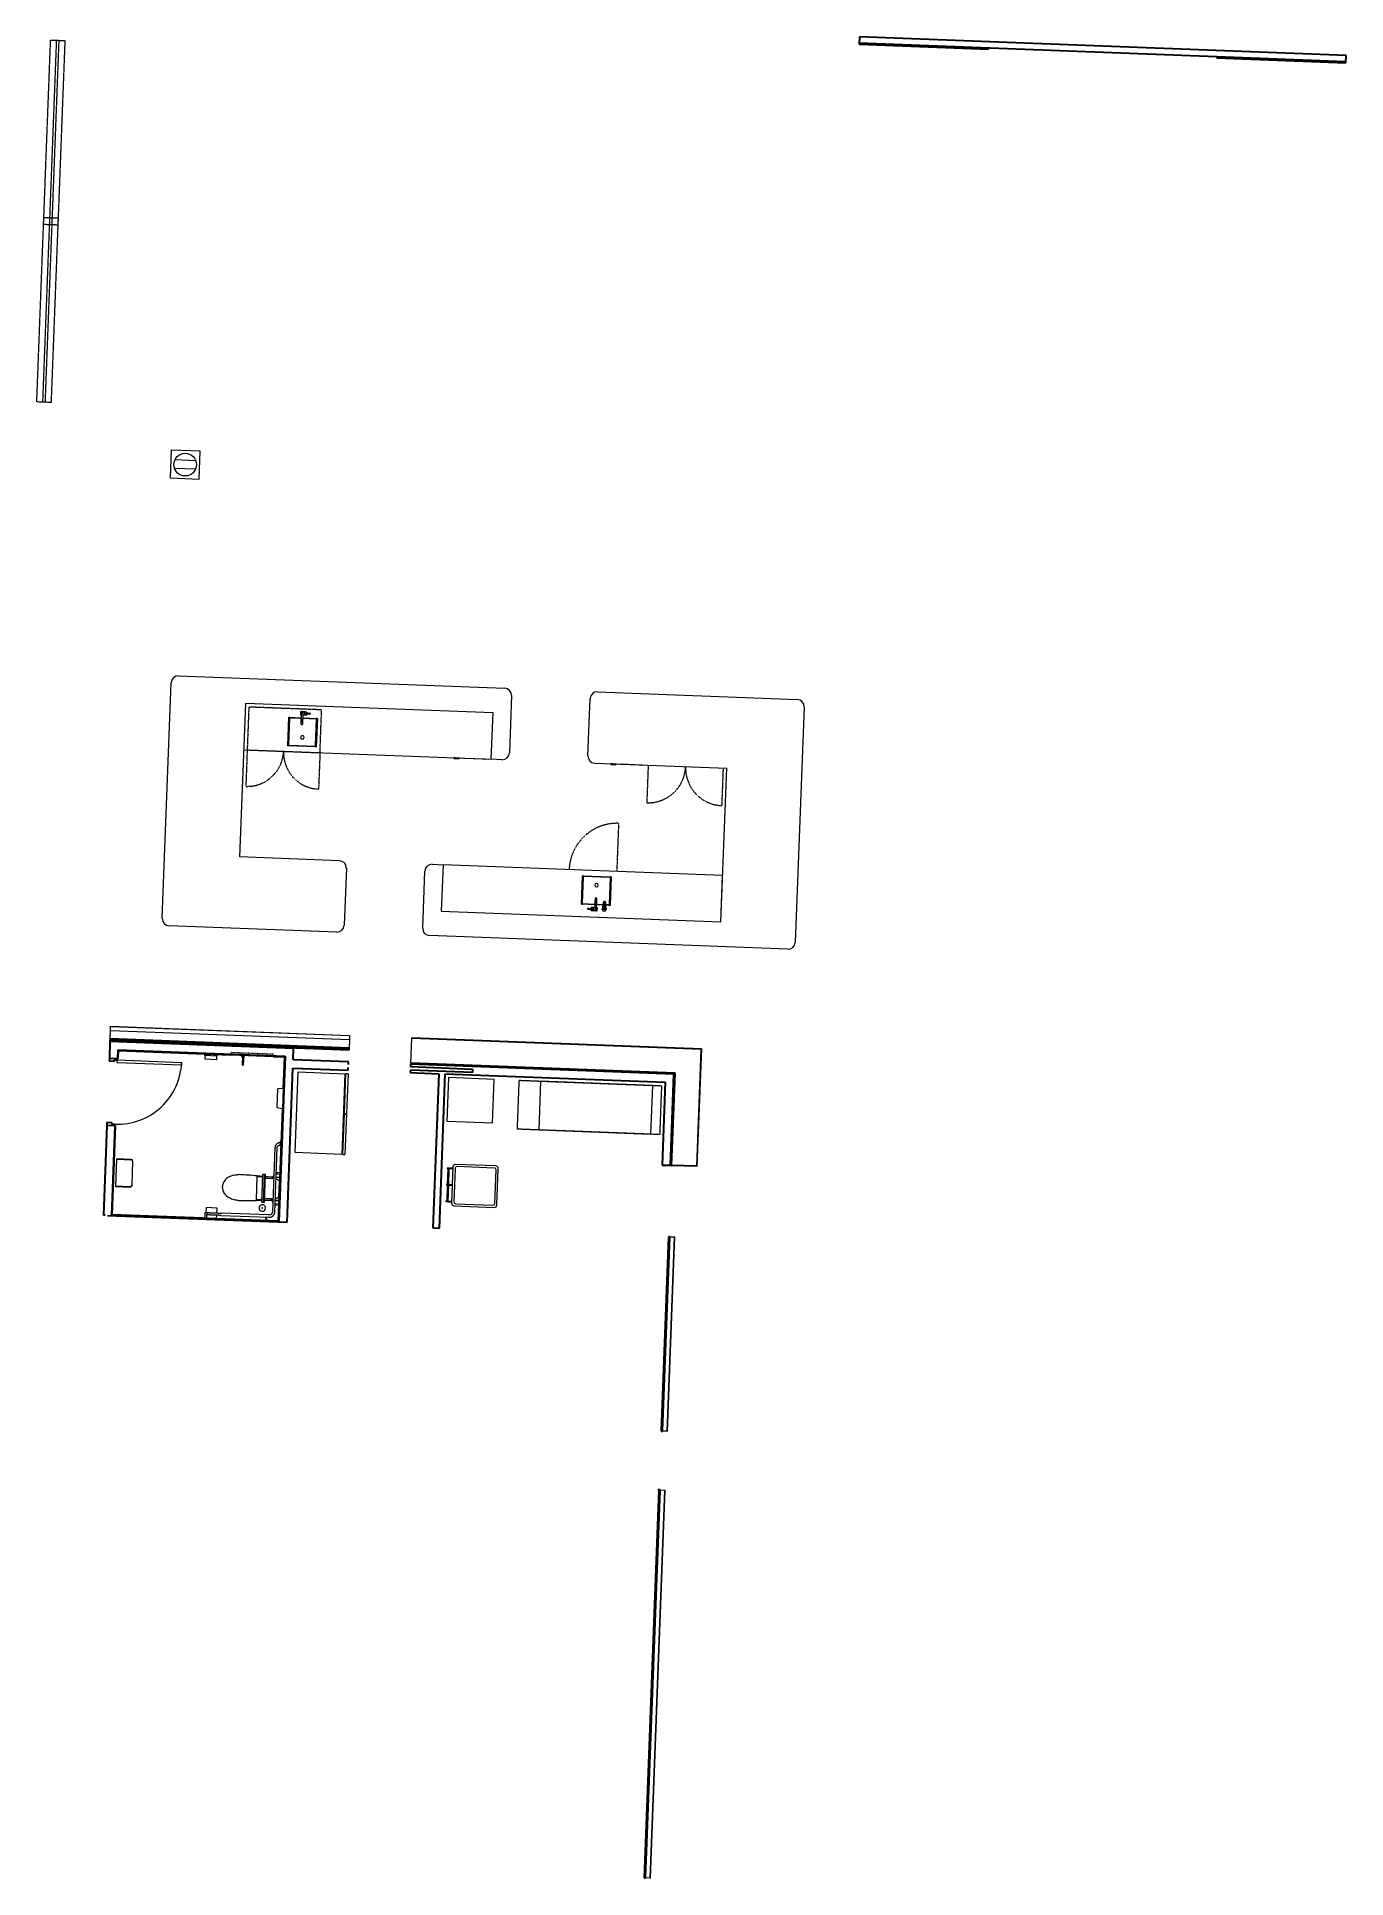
# Model space of a CAD drawing. Header units: millimetres. Extents: x 55150 to 73488, y 25875 to 51651.
import ezdxf

# ---------------------------------------------------------------- set-up
doc = ezdxf.new("R2010")
doc.units = ezdxf.units.MM
doc.header["$MEASUREMENT"] = 0
for name, pattern in [('Dash', [6.35, 3.175, -3.175]), ('DGN Style 2', [10, 6, -4]), ('Hidden', [7.14375, 4.7625, -2.38125]), ('Hidden dense', [3.2, 1.6, -1.6])]:
    doc.linetypes.add(name, pattern=pattern)
for name, color, linetype, lineweight in [('A-ANNO-NOTE', 131, 'Continuous', 30), ('A-DOOR', 33, 'Continuous', 13), ('A-DOOR-FRAM', 33, 'Continuous', 30), ('A-GENM', 33, 'Continuous', 13), ('A-WALL-PATT', 111, 'Continuous', 13), ('E-ELEC-EQPM', 71, 'Continuous', 13), ('E-ELEC-EQPM-HDLN', 91, 'Hidden', 13), ('I-FURN', 40, 'Continuous', 13), ('I-FURN-HDLN', 40, 'Dash', 13), ('I-WALL', 2, 'Continuous', 13), ('P-SANR-FIXT', 6, 'Continuous', 13), ('Q-CASE', 33, 'Continuous', 13), ('Q-CASE-HDLN', 33, 'Hidden dense', 13), ('Q-SPCQ', 91, 'Continuous', 13)]:
    doc.layers.add(name, color=color, linetype=linetype, lineweight=lineweight)

# ---------------------------------------------------------------- blocks, each defined once
blk = doc.blocks.new('DDA_Waste Bin_Wall Mounted_Enware_PLU - DDA_Waste Bin_Wall Mounted_Enware_PLU-5693053-GA PLAN - LEVEL 11')
at = {"layer": 'P-SANR-FIXT', "color": 0}
for p, q in [((-25965, 35620), (-26170, 35620)), ((-26170, 35620), (-26170, 35232)), ((-26165, 35237), (-26165, 35615)), ((-26165, 35615), (-25965, 35615)), ((-25945, 35595), (-25945, 35257)), ((-25940, 35257), (-25940, 35595)), ((-26170, 35232), (-25965, 35232)), ((-25965, 35237), (-26165, 35237))]:
    blk.add_line(p, q, dxfattribs=at)
for centre, radius, start, end in [((-25965, 35595), 25, 0, 90), ((-25965, 35595), 20, 0, 90), ((-25965, 35257), 25, 270, 0), ((-25965, 35257), 20, 270, 0)]:
    blk.add_arc(centre, radius, start, end, dxfattribs=at)
blk = doc.blocks.new('DDA_Paper Towel Dispenser_Simple Wall Mounted_PLU - DDA_Paper Towel Dispenser_Simple Wall Mounted_PLU-5696105-GA PLAN - LEVEL 11')
at = {"layer": 'P-SANR-FIXT', "color": 0}
for p, q in [((-23876, 36695), (-23951, 36685)), ((-23951, 36425), (-23951, 36685)), ((-23876, 36695), (-23876, 36415)), ((-23951, 36425), (-23876, 36415))]:
    blk.add_line(p, q, dxfattribs=at)
blk = doc.blocks.new('DDA_Toilet Brush_BVN - DDA_Toilet Brush_BVN-5699367-GA PLAN - LEVEL 11')
at = {"layer": 'P-SANR-FIXT', "color": 0}
for radius, start, end in [(45, 360, 180), (45, 180, 360), (5, 360, 180), (5, 180, 360)]:
    blk.add_arc((0, 0), radius, start, end, dxfattribs=at)
blk = doc.blocks.new('BVN_Equipment_Printer C5575 MFD_EX-017 - BVN_Equipment_Printer C5575 MFD_EX-017-3152319-GA PLAN - LEVEL 11')
at = {"layer": 'E-ELEC-EQPM', "color": 0}
for p, q in [((860, 315), (-710, 315)), ((-710, 315), (-710, -370)), ((860, -370), (860, 315)), ((-710, -370), (860, -370))]:
    blk.add_line(p, q, dxfattribs=at)
at = {"layer": 'E-ELEC-EQPM-HDLN', "color": 0}
for p, q in [((-1010, -370), (-1010, 315)), ((-1010, 315), (984, 315)), ((984, 315), (984, -370)), ((984, -370), (-1010, -370))]:
    blk.add_line(p, q, dxfattribs=at)
blk = doc.blocks.new('Wheelie Bin_All Sizes - 240L Standard-2272562-GA PLAN - LEVEL 11')
at = {"layer": 'A-GENM', "color": 0}
for p, q in [((255, 277.5), (-255, 277.5)), ((-226, 357.5), (-240, 357.5)), ((-240, 325.5), (-240, 357.5)), ((-240, 277.5), (-240, 325.5)), ((-240, 277.5), (-226, 277.5)), ((-226, 357.5), (-226, 325.5)), ((-7, 347.5), (-226, 347.5)), ((-226, 327.5), (-7, 327.5)), ((-226, 325.5), (-226, 277.5)), ((7, 357.5), (-7, 357.5)), ((-7, 325.5), (-7, 357.5)), ((-7, 277.5), (-7, 325.5)), ((-7, 277.5), (7, 277.5)), ((7, 357.5), (7, 325.5)), ((226, 347.5), (7, 347.5)), ((7, 327.5), (226, 327.5)), ((7, 325.5), (7, 277.5)), ((240, 357.5), (226, 357.5)), ((226, 325.5), (226, 357.5)), ((226, 277.5), (226, 325.5)), ((240, 277.5), (226, 277.5)), ((240, 357.5), (240, 325.5)), ((240, 325.5), (240, 277.5)), ((-290, 242.5), (-290, -322.5)), ((-260, 222.5), (-260, -302.5)), ((235, 247.5), (-235, 247.5)), ((260, -302.5), (260, 222.5)), ((290, -322.5), (290, 242.5)), ((-255, -357.5), (255, -357.5)), ((-235, -327.5), (235, -327.5))]:
    blk.add_line(p, q, dxfattribs=at)
for centre, radius, start, end in [((-255, 242.5), 35, 90, 180), ((255, 242.5), 35, 360, 90), ((-235, 222.5), 25, 90, 180), ((235, 222.5), 25, 360, 90), ((-255, -322.5), 35, 180, 270), ((-235, -302.5), 25, 180, 270), ((235, -302.5), 25, 270, 360), ((255, -322.5), 35, 270, 360)]:
    blk.add_arc(centre, radius, start, end, dxfattribs=at)
blk = doc.blocks.new('Mixer-Basin-Caroma Skandic Care - Hot_Cold-5622785-GA PLAN - LEVEL 11')
at = {"layer": 'P-SANR-FIXT', "color": 0}
for p, q in [((-16, -82), (-15, -101)), ((-9, -82), (-8, -209)), ((-9, -112), (-8, -209)), ((9, -82), (8, -209)), ((8, -209), (9, -112)), ((15, -101), (16, -82))]:
    blk.add_line(p, q, dxfattribs=at)
for centre, radius, start, end in [((0, -100), 14.8, 182.5, 234.774), ((0, -209), 7.5, 180.6143, 359.3857), ((0, -100), 14.8, 305.226, 357.5)]:
    blk.add_arc(centre, radius, start, end, dxfattribs=at)
blk = doc.blocks.new('Grabrail_WC_Disabled_FUR - Grabrail Accessible Right Hand-7513747-GA PLAN - LEVEL 11')
at = {"layer": 'I-FURN', "color": 0}
for p, q in [((-1119, 0), (-1119, -10)), ((-1049, -10), (-1119, -10)), ((-1049, -10), (-1049, 0)), ((-126, -53), (-1024, -53)), ((-1024, -85), (-126, -85)), ((-82, -129), (-82, -138)), ((-82, -138), (-82, -800)), ((-50, -138), (-50, -129)), ((-50, -800), (-50, -138)), ((-10, -166), (-35, -166)), ((-35, -176), (-10, -176)), ((0, -136), (-10, -136)), ((-10, -206), (-10, -136)), ((-10, -206), (0, -206)), ((-10, -1000), (-32, -1000)), ((0, -981), (-10, -981)), ((-10, -1051), (-10, -981)), ((0, -981), (0, -1051)), ((-32, -1032), (-10, -1032)), ((-10, -1051), (0, -1051))]:
    blk.add_line(p, q, dxfattribs=at)
at = {"layer": 'I-FURN', "color": 0, "flags": 128}
for points in [[(-1100, -10), (-1100, -12), (-1100, -15), (-1099, -18), (-1099, -21), (-1098, -24), (-1098, -27), (-1097, -30), (-1096, -33), (-1095, -36), (-1094, -39), (-1093, -41), (-1091, -44), (-1090, -47), (-1088, -49), (-1087, -52), (-1085, -54), (-1083, -57), (-1081, -59), (-1079, -61), (-1077, -64), (-1075, -66), (-1072, -68), (-1070, -69), (-1068, -71), (-1065, -73), (-1062, -75), (-1060, -76), (-1057, -77), (-1054, -79), (-1052, -80), (-1049, -81), (-1046, -82), (-1043, -83), (-1040, -83), (-1037, -84), (-1034, -84), (-1031, -85), (-1028, -85), (-1025, -85), (-1024, -85)], [(-1024, -53), (-1026, -53), (-1028, -53), (-1029, -53), (-1031, -52), (-1033, -52), (-1034, -52), (-1036, -51), (-1038, -51), (-1040, -50), (-1041, -50), (-1043, -49), (-1044, -48), (-1046, -47), (-1047, -46), (-1049, -45), (-1050, -44), (-1052, -43), (-1053, -42), (-1054, -41), (-1056, -40), (-1057, -38), (-1058, -37), (-1059, -36), (-1060, -34), (-1061, -33), (-1062, -31), (-1063, -30), (-1064, -28), (-1064, -27), (-1065, -25), (-1066, -23), (-1066, -22), (-1067, -20), (-1067, -18), (-1067, -16), (-1068, -15), (-1068, -13), (-1068, -11), (-1068, -10)], [(-50, -129), (-50, -126), (-50, -123), (-51, -120), (-51, -117), (-52, -114), (-52, -111), (-53, -108), (-54, -105), (-55, -102), (-56, -99), (-57, -97), (-59, -94), (-60, -91), (-62, -89), (-63, -86), (-65, -84), (-67, -81), (-69, -79), (-71, -77), (-73, -74), (-75, -72), (-78, -70), (-80, -69), (-82, -67), (-85, -65), (-88, -63), (-90, -62), (-93, -61), (-96, -59), (-98, -58), (-101, -57), (-104, -56), (-107, -55), (-110, -55), (-113, -54), (-116, -54), (-119, -53), (-122, -53), (-125, -53), (-126, -53)], [(-126, -85), (-124, -85), (-122, -85), (-121, -85), (-119, -86), (-117, -86), (-116, -86), (-114, -87), (-112, -87), (-110, -88), (-109, -88), (-107, -89), (-106, -90), (-104, -91), (-103, -92), (-101, -93), (-100, -94), (-98, -95), (-97, -96), (-96, -97), (-94, -98), (-93, -100), (-92, -101), (-91, -102), (-90, -104), (-89, -105), (-88, -107), (-87, -108), (-86, -110), (-86, -111), (-85, -113), (-84, -115), (-84, -116), (-83, -118), (-83, -120), (-83, -122), (-82, -123), (-82, -125), (-82, -127), (-82, -129), (-82, -129)], [(-50, -166), (-49, -166), (-48, -166), (-47, -166), (-46, -166), (-45, -166), (-44, -166), (-42, -166), (-41, -166), (-40, -166), (-39, -166), (-38, -166), (-37, -166), (-35, -166), (-35, -166)], [(-35, -176), (-36, -176), (-37, -176), (-39, -176), (-40, -176), (-41, -176), (-42, -176), (-43, -176), (-44, -176), (-46, -176), (-47, -176), (-48, -176), (-49, -176), (-50, -176)], [(-82, -1014), (-82, -1013), (-82, -1012), (-82, -1010), (-82, -1008), (-82, -1005), (-82, -1002), (-82, -999), (-82, -995), (-82, -992), (-82, -987), (-82, -983), (-82, -978), (-82, -973), (-82, -968), (-82, -962), (-82, -957), (-82, -950), (-82, -944), (-82, -938), (-82, -931), (-82, -924), (-82, -917), (-82, -909), (-82, -902), (-82, -894), (-82, -886), (-82, -878), (-82, -870), (-82, -862), (-82, -854), (-82, -845), (-82, -837), (-82, -828), (-82, -820), (-82, -811), (-82, -802), (-82, -800)], [(-74, -1030), (-75, -1029), (-76, -1029), (-76, -1028), (-77, -1028), (-77, -1028), (-77, -1027), (-78, -1027), (-78, -1026), (-79, -1026), (-79, -1025), (-79, -1025)], [(-58, -1000), (-59, -1000), (-60, -1000), (-61, -1000), (-61, -1000), (-62, -1000), (-63, -1000), (-63, -1000), (-64, -1000), (-64, -1000), (-65, -1000), (-65, -1000), (-65, -1000), (-66, -1000), (-66, -1000), (-66, -1000), (-66, -1000), (-66, -1000)], [(-32, -1000), (-33, -1000), (-35, -1000), (-36, -1000), (-37, -1000), (-39, -1000), (-40, -1000), (-41, -1000), (-43, -1000), (-44, -1000), (-45, -1000), (-46, -1000), (-48, -1000), (-49, -1000), (-50, -1000), (-51, -1000), (-52, -1000), (-53, -1000), (-54, -1000), (-55, -1000), (-56, -1000), (-57, -1000), (-58, -1000)], [(-50, -800), (-50, -809), (-50, -817), (-50, -826), (-50, -834), (-50, -843), (-50, -851), (-50, -860), (-50, -868), (-50, -876), (-50, -884), (-50, -892), (-50, -900), (-50, -907), (-50, -915), (-50, -922), (-50, -929), (-50, -936), (-50, -942), (-50, -949), (-50, -955), (-50, -961), (-50, -966), (-50, -972), (-50, -977), (-50, -982), (-50, -986), (-50, -991), (-50, -994), (-50, -998), (-50, -1001)], [(-66, -1032), (-67, -1032), (-67, -1032), (-68, -1032), (-69, -1032), (-69, -1032), (-70, -1032)], [(-63, -1032), (-63, -1032), (-64, -1032), (-65, -1032), (-65, -1032), (-66, -1032), (-66, -1032)], [(-66, -1032), (-66, -1032), (-66, -1032), (-66, -1032), (-66, -1032), (-65, -1032), (-65, -1032), (-65, -1032), (-64, -1032), (-64, -1032), (-63, -1032), (-63, -1032), (-62, -1032), (-62, -1032), (-61, -1032), (-60, -1032), (-59, -1032), (-58, -1032), (-58, -1032), (-57, -1032), (-56, -1032), (-55, -1032), (-54, -1032), (-53, -1032), (-51, -1032), (-50, -1032), (-49, -1032), (-48, -1032), (-47, -1032), (-46, -1032), (-44, -1032), (-43, -1032), (-42, -1032), (-40, -1032), (-39, -1032), (-38, -1032), (-36, -1032), (-35, -1032), (-34, -1032), (-32, -1032), (-32, -1032)]]:
    blk.add_lwpolyline(points, dxfattribs=at)
at = {"layer": 'I-FURN', "color": 0}
for start, end in [(90, 270), (75, 180), (180, 284.494), (75, 90), (270, 284.494)]:
    blk.add_arc((-66, -1016), 16, start, end, dxfattribs=at)
blk = doc.blocks.new('rba-Soap Disp-b4112 - B-4112-7512597-GA PLAN - LEVEL 11')
at = {"layer": 'Q-SPCQ', "color": 0}
for p, q in [((-24994, 37135), (-24994, 37118)), ((-24816, 37118), (-24816, 37135)), ((-24990, 37116), (-24987, 37116)), ((-24987, 37116), (-24987, 37068)), ((-24987, 37116), (-24822, 37116)), ((-24985, 37065), (-24825, 37065)), ((-24822, 37116), (-24819, 37116)), ((-24822, 37068), (-24822, 37116))]:
    blk.add_line(p, q, dxfattribs=at)
at = {"layer": 'Q-SPCQ', "color": 0, "flags": 128}
for points in [[(-24994, 37118), (-24994, 37118), (-24994, 37118), (-24993, 37118), (-24993, 37118), (-24993, 37118), (-24993, 37118), (-24993, 37118), (-24993, 37117), (-24993, 37117), (-24993, 37117), (-24993, 37117), (-24993, 37117), (-24993, 37117), (-24993, 37117), (-24993, 37117), (-24993, 37117), (-24993, 37117), (-24993, 37116), (-24993, 37116), (-24993, 37116), (-24992, 37116), (-24992, 37116), (-24992, 37116), (-24992, 37116), (-24992, 37116), (-24992, 37116), (-24992, 37116), (-24992, 37116), (-24992, 37116), (-24992, 37116), (-24992, 37116), (-24992, 37116), (-24992, 37116), (-24991, 37116), (-24991, 37116), (-24991, 37116), (-24991, 37115), (-24991, 37115), (-24991, 37115), (-24991, 37115), (-24991, 37115), (-24991, 37115), (-24991, 37115), (-24991, 37115), (-24990, 37116)], [(-24819, 37116), (-24819, 37115), (-24819, 37115), (-24819, 37115), (-24819, 37115), (-24818, 37115), (-24818, 37115), (-24818, 37115), (-24818, 37115), (-24818, 37116), (-24818, 37116), (-24818, 37116), (-24818, 37116), (-24818, 37116), (-24818, 37116), (-24818, 37116), (-24818, 37116), (-24817, 37116), (-24817, 37116), (-24817, 37116), (-24817, 37116), (-24817, 37116), (-24817, 37116), (-24817, 37116), (-24817, 37116), (-24817, 37116), (-24817, 37116), (-24817, 37117), (-24817, 37117), (-24817, 37117), (-24816, 37117), (-24816, 37117), (-24816, 37117), (-24816, 37117), (-24816, 37117), (-24816, 37117), (-24816, 37117), (-24816, 37117), (-24816, 37118), (-24816, 37118), (-24816, 37118), (-24816, 37118), (-24816, 37118), (-24816, 37118), (-24816, 37118), (-24816, 37118)], [(-24987, 37068), (-24987, 37067), (-24987, 37067), (-24987, 37067), (-24987, 37067), (-24987, 37067), (-24987, 37067), (-24987, 37067), (-24987, 37067), (-24987, 37066), (-24987, 37066), (-24987, 37066), (-24987, 37066), (-24987, 37066), (-24987, 37066), (-24987, 37066), (-24986, 37066), (-24986, 37066), (-24986, 37066), (-24986, 37065), (-24986, 37065), (-24986, 37065), (-24986, 37065), (-24986, 37065), (-24986, 37065), (-24986, 37065), (-24986, 37065), (-24986, 37065), (-24985, 37065), (-24985, 37065), (-24985, 37065), (-24985, 37065), (-24985, 37065), (-24985, 37065), (-24985, 37065), (-24985, 37065), (-24985, 37065), (-24985, 37065), (-24985, 37065), (-24985, 37065)], [(-24825, 37065), (-24825, 37065), (-24825, 37065), (-24825, 37065), (-24825, 37065), (-24824, 37065), (-24824, 37065), (-24824, 37065), (-24824, 37065), (-24824, 37065), (-24824, 37065), (-24824, 37065), (-24824, 37065), (-24824, 37065), (-24824, 37065), (-24824, 37065), (-24824, 37065), (-24823, 37065), (-24823, 37065), (-24823, 37065), (-24823, 37065), (-24823, 37066), (-24823, 37066), (-24823, 37066), (-24823, 37066), (-24823, 37066), (-24823, 37066), (-24823, 37066), (-24823, 37066), (-24823, 37066), (-24823, 37066), (-24822, 37067), (-24822, 37067), (-24822, 37067), (-24822, 37067), (-24822, 37067), (-24822, 37067), (-24822, 37067), (-24822, 37067), (-24822, 37068)]]:
    blk.add_lwpolyline(points, dxfattribs=at)
blk = doc.blocks.new('Hardware_Toilet Roll Holder_RBA_PLU - B-4288-7512620-GA PLAN - LEVEL 11')
at = {"layer": 'P-SANR-FIXT', "color": 0}
for p, q in [((-24893, 34984), (-24893, 34916)), ((-24740, 34985), (-24891, 34985)), ((-24739, 34916), (-24739, 34984)), ((-24739, 34834), (-24739, 34885))]:
    blk.add_line(p, q, dxfattribs=at)
at = {"layer": 'P-SANR-FIXT', "color": 0, "flags": 128}
for points in [[(-24891, 34985), (-24891, 34985), (-24892, 34985), (-24892, 34985), (-24892, 34985), (-24892, 34985), (-24892, 34985), (-24892, 34985), (-24892, 34985), (-24892, 34985), (-24892, 34985), (-24892, 34985), (-24892, 34985), (-24892, 34985), (-24892, 34985), (-24892, 34985), (-24892, 34985), (-24893, 34985), (-24893, 34985), (-24893, 34984), (-24893, 34984), (-24893, 34984), (-24893, 34984), (-24893, 34984), (-24893, 34984), (-24893, 34984), (-24893, 34984)], [(-24739, 34984), (-24739, 34984), (-24739, 34984), (-24739, 34984), (-24739, 34984), (-24739, 34984), (-24739, 34984), (-24739, 34984), (-24739, 34985), (-24739, 34985), (-24739, 34985), (-24739, 34985), (-24739, 34985), (-24739, 34985), (-24739, 34985), (-24739, 34985), (-24739, 34985), (-24740, 34985), (-24740, 34985), (-24740, 34985), (-24740, 34985), (-24740, 34985), (-24740, 34985), (-24740, 34985), (-24740, 34985), (-24740, 34985), (-24740, 34985), (-24740, 34985)]]:
    blk.add_lwpolyline(points, dxfattribs=at)
blk = doc.blocks.new('Swing_Single_DOR1 - 2040 x 900mm_GLASS PANEL-9710715-GA PLAN - LEVEL 11')
at = {"layer": 'A-DOOR', "color": 0, "lineweight": 13}
for p, q in [((-450, 957), (-410, 957)), ((-450, 57), (-450, 957)), ((-410, 957), (-410, 57)), ((-410, 57), (-450, 57))]:
    blk.add_line(p, q, dxfattribs=at)
at = {"layer": 'A-DOOR', "color": 0}
blk.add_arc((-450, 57), 900, 360, 90, dxfattribs=at)
at = {"layer": 'A-DOOR-FRAM', "color": 0}
for p, q in [((-452, 57), (-471, 57)), ((-452, 15), (-452, 57)), ((-432, 15), (-452, 15)), ((-432, -57), (-432, 15)), ((452, 15), (432, 15)), ((432, 15), (432, -57)), ((471, 57), (452, 57)), ((452, 57), (452, 15)), ((-471, -57), (-432, -57)), ((432, -57), (471, -57))]:
    blk.add_line(p, q, dxfattribs=at)
blk = doc.blocks.new('AV Rack2 - AV Rack-10100696-GA PLAN - LEVEL 11')
at = {"layer": 'E-ELEC-EQPM', "color": 0}
for p, q in [((-21567, 36933), (-21567, 36323)), ((-20927, 36933), (-21567, 36933)), ((-20927, 36323), (-20927, 36933)), ((-21567, 36323), (-20927, 36323))]:
    blk.add_line(p, q, dxfattribs=at)
blk = doc.blocks.new('MIR-002_Mirror_WallMounted_SPA - MIR-002_06 600W x 1300H-10002242-GA PLAN - LEVEL 11')
at = {"layer": 'I-FURN', "color": 0}
for p, q in [((-300, 5), (300, 5)), ((-300, -5), (-300, 5)), ((300, 5), (300, -5)), ((300, -5), (-300, -5))]:
    blk.add_line(p, q, dxfattribs=at)
at = {"layer": 'I-FURN-HDLN', "color": 0}
blk.add_line((-300, -32.5), (300, -32.5), dxfattribs=at)
blk = doc.blocks.new('Fridge_2 Door Glass Front_Commercial_FR-03 - Commercial Fridge 2195h1130w700d-10100743-GA PLAN - LEVEL 11')
at = {"layer": 'E-ELEC-EQPM', "color": 0}
for p, q in [((-510, 526), (50, 526)), ((-510, 526), (-510, 496)), ((50, 496), (50, 526)), ((60, 526), (620, 526)), ((60, 526), (60, 496)), ((620, 496), (620, 526)), ((50, 496), (-510, 496)), ((-510, 481), (620, 481)), ((-510, -174), (-510, 481)), ((-495, 496), (-495, 481)), ((40, 481), (40, 496)), ((620, 496), (60, 496)), ((70, 496), (70, 481)), ((605, 481), (605, 496)), ((620, 481), (620, -174)), ((620, -174), (-510, -174))]:
    blk.add_line(p, q, dxfattribs=at)
blk = doc.blocks.new('BVN_Joinery_Cafe_JO-N-01 _Opt 10_ - Type 1-10444974-GA PLAN - LEVEL 11')
at = {"layer": 'P-SANR-FIXT', "color": 0}
for p, q in [((550, 3120), (550, 2748)), ((926, 3124), (555, 3124)), ((930, 2961), (930, 3120)), ((930, 2749), (930, 2936)), ((555, 2744), (926, 2744)), ((-1510, -1076), (-1510, -1248)), ((-1510, -1274), (-1510, -1364)), ((-1134, -1071), (-1505, -1071)), ((-1130, -1447), (-1130, -1076)), ((-1606, -1380), (-1606, -1382)), ((-1606, -1382), (-1606, -1380)), ((-1568, -1355), (-1581, -1355)), ((-1581, -1355), (-1568, -1355)), ((-1581, -1373), (-1581, -1380)), ((-1494, -1380), (-1581, -1380)), ((-1581, -1380), (-1581, -1380)), ((-1581, -1383), (-1581, -1389)), ((-1581, -1383), (-1494, -1383)), ((-1581, -1383), (-1581, -1383)), ((-1581, -1407), (-1568, -1407)), ((-1568, -1407), (-1581, -1407)), ((-1568, -1355), (-1567, -1355)), ((-1568, -1361), (-1568, -1355)), ((-1568, -1355), (-1568, -1361)), ((-1568, -1407), (-1568, -1402)), ((-1568, -1402), (-1568, -1407)), ((-1567, -1407), (-1568, -1407)), ((-1510, -1398), (-1510, -1447)), ((-1505, -1451), (-1134, -1451)), ((-1493, -1379), (-1493, -1374)), ((-1493, -1388), (-1493, -1383)), ((-1480, -1367), (-1480, -1366)), ((-1480, -1366), (-1480, -1374)), ((-1480, -1370), (-1480, -1368)), ((-1480, -1372), (-1480, -1370)), ((-1480, -1388), (-1480, -1375)), ((-1480, -1375), (-1480, -1388)), ((-1480, -1389), (-1480, -1396)), ((-1480, -1392), (-1480, -1390)), ((-1480, -1396), (-1480, -1395)), ((-1478, -1376), (-1478, -1386)), ((-1470, -1386), (-1470, -1376)), ((-1470, -1376), (-1470, -1386)), ((-1470, -1386), (-1470, -1376))]:
    blk.add_line(p, q, dxfattribs=at)
at = {"layer": 'P-SANR-FIXT', "color": 0, "flags": 128}
for points in [[(-1581, -1373), (-1580, -1372), (-1580, -1372), (-1580, -1372), (-1580, -1371), (-1580, -1371), (-1580, -1371), (-1579, -1371), (-1579, -1370), (-1579, -1370), (-1579, -1370), (-1579, -1370), (-1579, -1369), (-1578, -1369), (-1578, -1369), (-1578, -1369), (-1578, -1368), (-1578, -1368), (-1578, -1368), (-1578, -1368), (-1577, -1368), (-1577, -1367), (-1577, -1367), (-1577, -1367), (-1577, -1367), (-1577, -1367), (-1577, -1367), (-1576, -1366), (-1576, -1366), (-1576, -1366), (-1576, -1366), (-1576, -1366), (-1575, -1365), (-1575, -1365), (-1575, -1365), (-1575, -1365), (-1574, -1365), (-1574, -1364), (-1574, -1364), (-1574, -1364), (-1573, -1364), (-1573, -1364), (-1573, -1364), (-1573, -1363), (-1572, -1363), (-1572, -1363), (-1572, -1363), (-1572, -1363), (-1571, -1363), (-1571, -1363), (-1571, -1362), (-1571, -1362), (-1570, -1362), (-1570, -1362), (-1570, -1362), (-1570, -1362), (-1569, -1362), (-1569, -1362), (-1569, -1362), (-1569, -1361), (-1568, -1361), (-1568, -1361), (-1568, -1361), (-1568, -1361), (-1567, -1361), (-1567, -1361), (-1567, -1361), (-1567, -1361), (-1566, -1361), (-1566, -1361), (-1566, -1361), (-1565, -1361), (-1565, -1361), (-1565, -1361), (-1565, -1361), (-1564, -1360), (-1564, -1360), (-1564, -1360), (-1564, -1360), (-1563, -1360), (-1563, -1360), (-1563, -1360), (-1563, -1360), (-1562, -1360), (-1562, -1360), (-1562, -1360), (-1562, -1360), (-1561, -1360), (-1561, -1360), (-1561, -1360), (-1560, -1360)], [(-1581, -1373), (-1581, -1373), (-1581, -1373), (-1581, -1373), (-1581, -1373), (-1581, -1373), (-1581, -1373), (-1581, -1373)], [(-1581, -1373), (-1581, -1373), (-1581, -1373), (-1581, -1373), (-1581, -1373), (-1581, -1373), (-1581, -1373), (-1581, -1373)], [(-1581, -1390), (-1581, -1390), (-1581, -1390), (-1581, -1389), (-1581, -1389), (-1581, -1389), (-1581, -1389)], [(-1581, -1389), (-1581, -1389), (-1581, -1389), (-1581, -1389), (-1581, -1390), (-1581, -1390)], [(-1560, -1402), (-1561, -1402), (-1561, -1402), (-1561, -1402), (-1562, -1402), (-1562, -1402), (-1562, -1402), (-1562, -1402), (-1563, -1402), (-1563, -1402), (-1563, -1402), (-1563, -1402), (-1564, -1402), (-1564, -1402), (-1564, -1402), (-1564, -1402), (-1565, -1402), (-1565, -1402), (-1565, -1402), (-1565, -1402), (-1566, -1402), (-1566, -1402), (-1566, -1401), (-1567, -1401), (-1567, -1401), (-1567, -1401), (-1567, -1401), (-1568, -1401), (-1568, -1401), (-1568, -1401), (-1568, -1401), (-1569, -1401), (-1569, -1401), (-1569, -1401), (-1569, -1401), (-1570, -1400), (-1570, -1400), (-1570, -1400), (-1570, -1400), (-1571, -1400), (-1571, -1400), (-1571, -1400), (-1571, -1400), (-1572, -1399), (-1572, -1399), (-1572, -1399), (-1572, -1399), (-1572, -1399), (-1573, -1399), (-1573, -1399), (-1573, -1398), (-1573, -1398), (-1574, -1398), (-1574, -1398), (-1574, -1398), (-1574, -1398), (-1575, -1397), (-1575, -1397), (-1575, -1397), (-1575, -1397), (-1575, -1397), (-1576, -1397), (-1576, -1396), (-1576, -1396), (-1576, -1396), (-1577, -1396), (-1577, -1395), (-1577, -1395), (-1577, -1395), (-1577, -1395), (-1578, -1395), (-1578, -1394), (-1578, -1394), (-1578, -1394), (-1578, -1394), (-1578, -1394), (-1579, -1393), (-1579, -1393), (-1579, -1393), (-1579, -1393), (-1579, -1392), (-1579, -1392), (-1580, -1392), (-1580, -1392), (-1580, -1391), (-1580, -1391), (-1580, -1391), (-1580, -1390), (-1580, -1390), (-1581, -1390)], [(-1578, -1381), (-1578, -1381), (-1578, -1380), (-1578, -1380), (-1578, -1380)], [(-1578, -1383), (-1578, -1382), (-1578, -1382), (-1578, -1382), (-1578, -1381)], [(-1574, -1380), (-1574, -1380), (-1574, -1381), (-1574, -1381)], [(-1574, -1381), (-1574, -1382), (-1574, -1382)], [(-1571, -1363), (-1571, -1363), (-1572, -1363), (-1572, -1363), (-1572, -1363), (-1572, -1363)], [(-1572, -1399), (-1572, -1399), (-1572, -1399), (-1572, -1399), (-1572, -1399), (-1571, -1400), (-1571, -1400)], [(-1568, -1355), (-1568, -1355), (-1568, -1355), (-1568, -1355), (-1568, -1355), (-1568, -1355), (-1568, -1355), (-1568, -1356), (-1568, -1356), (-1568, -1356), (-1568, -1356), (-1568, -1356), (-1568, -1356), (-1568, -1356), (-1568, -1356), (-1568, -1356), (-1568, -1356), (-1568, -1356), (-1568, -1357), (-1567, -1357), (-1567, -1357), (-1567, -1357), (-1567, -1357), (-1567, -1357), (-1567, -1357), (-1567, -1357), (-1567, -1357), (-1567, -1358), (-1566, -1358), (-1566, -1358), (-1566, -1358), (-1566, -1358), (-1566, -1358), (-1566, -1358), (-1566, -1358), (-1566, -1358), (-1565, -1358), (-1565, -1358), (-1565, -1358), (-1565, -1358), (-1565, -1359), (-1564, -1359), (-1564, -1359), (-1564, -1359), (-1564, -1359)], [(-1568, -1355), (-1568, -1355), (-1568, -1355), (-1568, -1355), (-1568, -1355), (-1568, -1355), (-1568, -1355), (-1568, -1356), (-1568, -1356), (-1568, -1356), (-1568, -1356), (-1568, -1356), (-1568, -1356), (-1568, -1356), (-1568, -1356), (-1568, -1356), (-1568, -1356), (-1568, -1356), (-1568, -1357), (-1567, -1357), (-1567, -1357), (-1567, -1357), (-1567, -1357), (-1567, -1357), (-1567, -1357), (-1567, -1357), (-1567, -1357), (-1567, -1358), (-1566, -1358), (-1566, -1358), (-1566, -1358), (-1566, -1358), (-1566, -1358), (-1566, -1358), (-1566, -1358), (-1566, -1358), (-1565, -1358), (-1565, -1358), (-1565, -1358), (-1565, -1358), (-1565, -1359), (-1565, -1359), (-1564, -1359), (-1564, -1359), (-1564, -1359), (-1564, -1359), (-1564, -1359), (-1563, -1359), (-1563, -1359), (-1563, -1359), (-1563, -1359), (-1562, -1359), (-1562, -1359), (-1562, -1359), (-1562, -1360), (-1561, -1360), (-1561, -1360), (-1561, -1360), (-1560, -1360), (-1560, -1360), (-1559, -1360), (-1559, -1360), (-1559, -1360), (-1558, -1360), (-1557, -1360), (-1557, -1360), (-1556, -1360), (-1555, -1361), (-1555, -1361)], [(-1566, -1361), (-1567, -1361), (-1567, -1361), (-1567, -1361), (-1567, -1361), (-1568, -1361), (-1568, -1361), (-1568, -1361), (-1568, -1361)], [(-1568, -1401), (-1568, -1401), (-1568, -1401), (-1568, -1401), (-1567, -1401), (-1567, -1401), (-1567, -1401), (-1566, -1401)], [(-1568, -1407), (-1568, -1407), (-1568, -1407), (-1568, -1407), (-1568, -1407), (-1568, -1407), (-1568, -1407), (-1568, -1407), (-1568, -1407), (-1568, -1407), (-1568, -1407), (-1568, -1406), (-1568, -1406), (-1568, -1406), (-1568, -1406), (-1568, -1406), (-1568, -1406), (-1568, -1406), (-1568, -1406), (-1567, -1406), (-1567, -1406), (-1567, -1405), (-1567, -1405), (-1567, -1405), (-1567, -1405), (-1567, -1405), (-1567, -1405), (-1567, -1405), (-1566, -1405), (-1566, -1405), (-1566, -1405), (-1566, -1404), (-1566, -1404), (-1566, -1404), (-1566, -1404), (-1566, -1404), (-1565, -1404), (-1565, -1404), (-1565, -1404), (-1565, -1404), (-1565, -1404), (-1565, -1404), (-1564, -1404), (-1564, -1404), (-1564, -1403), (-1564, -1403), (-1564, -1403), (-1563, -1403), (-1563, -1403), (-1563, -1403), (-1563, -1403), (-1562, -1403), (-1562, -1403), (-1562, -1403), (-1561, -1403), (-1561, -1403), (-1561, -1403), (-1561, -1403), (-1560, -1402), (-1560, -1402), (-1559, -1402), (-1559, -1402), (-1558, -1402), (-1558, -1402), (-1557, -1402), (-1557, -1402), (-1556, -1402), (-1555, -1402), (-1555, -1402)], [(-1555, -1402), (-1555, -1402), (-1556, -1402), (-1557, -1402), (-1557, -1402), (-1558, -1402), (-1559, -1402), (-1559, -1402), (-1559, -1402), (-1560, -1402), (-1560, -1402), (-1561, -1403), (-1561, -1403), (-1561, -1403), (-1562, -1403), (-1562, -1403), (-1562, -1403), (-1562, -1403), (-1563, -1403), (-1563, -1403), (-1563, -1403), (-1563, -1403), (-1564, -1403), (-1564, -1403), (-1564, -1403), (-1564, -1404), (-1564, -1404), (-1565, -1404), (-1565, -1404), (-1565, -1404), (-1565, -1404), (-1565, -1404), (-1565, -1404), (-1566, -1404), (-1566, -1404), (-1566, -1404), (-1566, -1404), (-1566, -1404), (-1566, -1405), (-1566, -1405), (-1566, -1405), (-1567, -1405), (-1567, -1405), (-1567, -1405), (-1567, -1405), (-1567, -1405), (-1567, -1405), (-1567, -1405), (-1567, -1406), (-1567, -1406), (-1568, -1406), (-1568, -1406), (-1568, -1406), (-1568, -1406), (-1568, -1406), (-1568, -1406), (-1568, -1406), (-1568, -1406), (-1568, -1407), (-1568, -1407), (-1568, -1407), (-1568, -1407), (-1568, -1407), (-1568, -1407), (-1568, -1407), (-1568, -1407), (-1568, -1407), (-1568, -1407), (-1568, -1407)], [(-1564, -1359), (-1564, -1359), (-1563, -1359), (-1563, -1359), (-1563, -1359), (-1563, -1359), (-1562, -1359), (-1562, -1359), (-1562, -1359), (-1561, -1360)], [(-1560, -1360), (-1560, -1360), (-1561, -1360), (-1561, -1360), (-1561, -1360), (-1562, -1360), (-1562, -1360), (-1562, -1360), (-1562, -1360), (-1563, -1360), (-1563, -1360), (-1563, -1360), (-1563, -1360)], [(-1563, -1402), (-1563, -1402), (-1563, -1402), (-1562, -1402), (-1562, -1402), (-1562, -1402), (-1562, -1402), (-1561, -1402), (-1561, -1402), (-1561, -1402), (-1561, -1402), (-1561, -1402), (-1560, -1402)], [(-1561, -1360), (-1561, -1360), (-1561, -1360), (-1561, -1360), (-1560, -1360), (-1560, -1360), (-1559, -1360), (-1559, -1360), (-1558, -1360), (-1558, -1360)], [(-1560, -1360), (-1558, -1360), (-1557, -1360), (-1555, -1361), (-1554, -1361), (-1553, -1361), (-1551, -1361), (-1550, -1361), (-1549, -1361), (-1547, -1361), (-1546, -1361), (-1545, -1361), (-1543, -1361), (-1541, -1362), (-1540, -1362), (-1539, -1362), (-1537, -1362), (-1534, -1362), (-1533, -1362), (-1532, -1363), (-1531, -1363), (-1529, -1363), (-1527, -1363), (-1526, -1363), (-1525, -1363), (-1523, -1363), (-1522, -1364), (-1520, -1364), (-1518, -1364), (-1517, -1364), (-1516, -1364), (-1513, -1365), (-1511, -1365), (-1510, -1365), (-1509, -1365), (-1506, -1365), (-1504, -1366), (-1503, -1366)], [(-1503, -1396), (-1504, -1397), (-1506, -1397), (-1509, -1397), (-1510, -1397), (-1511, -1397), (-1513, -1398), (-1516, -1398), (-1517, -1398), (-1518, -1398), (-1520, -1399), (-1522, -1399), (-1523, -1399), (-1525, -1399), (-1526, -1399), (-1527, -1399), (-1529, -1400), (-1531, -1400), (-1532, -1400), (-1533, -1400), (-1534, -1400), (-1537, -1400), (-1539, -1400), (-1540, -1401), (-1541, -1401), (-1543, -1401), (-1545, -1401), (-1546, -1401), (-1547, -1401), (-1549, -1401), (-1550, -1401), (-1551, -1401), (-1553, -1402), (-1554, -1402), (-1555, -1402), (-1557, -1402), (-1558, -1402), (-1560, -1402)], [(-1553, -1361), (-1556, -1360), (-1558, -1360), (-1559, -1360), (-1559, -1360)], [(-1559, -1403), (-1559, -1403), (-1557, -1402), (-1552, -1401)], [(-1558, -1360), (-1557, -1360), (-1557, -1360), (-1556, -1360), (-1555, -1361), (-1555, -1361)], [(-1545, -1361), (-1546, -1361), (-1547, -1361), (-1549, -1361), (-1550, -1361), (-1552, -1361)], [(-1552, -1402), (-1550, -1401), (-1549, -1401), (-1547, -1401), (-1546, -1401), (-1545, -1401)], [(-1542, -1380), (-1542, -1380), (-1542, -1380), (-1542, -1380), (-1542, -1381), (-1542, -1381)], [(-1542, -1381), (-1542, -1382), (-1542, -1382), (-1542, -1382), (-1542, -1383), (-1542, -1383)], [(-1515, -1364), (-1517, -1364), (-1518, -1364), (-1520, -1364), (-1522, -1364), (-1522, -1363), (-1524, -1363), (-1525, -1363), (-1526, -1363), (-1527, -1363), (-1528, -1363), (-1530, -1363), (-1532, -1363), (-1533, -1362), (-1534, -1362), (-1536, -1362)], [(-1536, -1400), (-1534, -1400), (-1533, -1400), (-1532, -1400), (-1530, -1400), (-1530, -1400), (-1528, -1399), (-1527, -1399), (-1526, -1399), (-1525, -1399), (-1524, -1399), (-1522, -1399), (-1522, -1399), (-1520, -1399), (-1518, -1398), (-1517, -1398), (-1515, -1398)], [(-1524, -1399), (-1511, -1398), (-1485, -1397), (-1481, -1396), (-1480, -1396)], [(-1480, -1366), (-1487, -1365), (-1512, -1364), (-1523, -1363)], [(-1521, -1364), (-1519, -1364), (-1518, -1364), (-1517, -1364), (-1515, -1364)], [(-1521, -1364), (-1518, -1364), (-1517, -1364), (-1515, -1364)], [(-1521, -1399), (-1518, -1398), (-1517, -1398), (-1515, -1398)], [(-1515, -1398), (-1517, -1398), (-1518, -1398), (-1521, -1399)], [(-1503, -1366), (-1503, -1366), (-1503, -1366), (-1502, -1366), (-1502, -1366), (-1502, -1366), (-1502, -1366), (-1501, -1366), (-1501, -1366), (-1501, -1366), (-1501, -1366), (-1501, -1366), (-1500, -1367), (-1500, -1367), (-1500, -1367), (-1500, -1367), (-1500, -1367), (-1499, -1367), (-1499, -1367), (-1499, -1367), (-1499, -1367), (-1499, -1367), (-1498, -1367), (-1498, -1368), (-1498, -1368), (-1498, -1368), (-1498, -1368), (-1497, -1368), (-1497, -1368), (-1497, -1368), (-1497, -1368), (-1497, -1369), (-1497, -1369), (-1496, -1369), (-1496, -1369), (-1496, -1369), (-1496, -1369), (-1496, -1369), (-1496, -1370), (-1495, -1370), (-1495, -1370), (-1495, -1370), (-1495, -1370), (-1495, -1370), (-1495, -1371), (-1495, -1371), (-1494, -1371), (-1494, -1371), (-1494, -1371), (-1494, -1371), (-1494, -1372), (-1494, -1372), (-1494, -1372)], [(-1500, -1367), (-1500, -1367), (-1500, -1367), (-1500, -1367), (-1500, -1367), (-1501, -1366), (-1501, -1366), (-1501, -1366), (-1501, -1366), (-1501, -1366), (-1502, -1366), (-1502, -1366), (-1502, -1366), (-1502, -1366), (-1502, -1366), (-1503, -1366), (-1503, -1366)], [(-1494, -1390), (-1494, -1391), (-1494, -1391), (-1494, -1391), (-1494, -1391), (-1494, -1391), (-1494, -1391), (-1495, -1392), (-1495, -1392), (-1495, -1392), (-1495, -1392), (-1495, -1392), (-1495, -1392), (-1495, -1393), (-1496, -1393), (-1496, -1393), (-1496, -1393), (-1496, -1393), (-1496, -1393), (-1496, -1393), (-1497, -1394), (-1497, -1394), (-1497, -1394), (-1497, -1394), (-1497, -1394), (-1497, -1394), (-1498, -1394), (-1498, -1395), (-1498, -1395), (-1498, -1395), (-1498, -1395), (-1499, -1395), (-1499, -1395), (-1499, -1395), (-1499, -1395), (-1499, -1395), (-1500, -1395), (-1500, -1396), (-1500, -1396), (-1500, -1396), (-1500, -1396), (-1501, -1396), (-1501, -1396), (-1501, -1396), (-1501, -1396), (-1501, -1396), (-1502, -1396), (-1502, -1396), (-1502, -1396), (-1502, -1396), (-1503, -1396), (-1503, -1396), (-1503, -1396)], [(-1503, -1396), (-1503, -1396), (-1502, -1396), (-1502, -1396), (-1502, -1396), (-1502, -1396), (-1502, -1396), (-1501, -1396), (-1501, -1396), (-1501, -1396), (-1501, -1396), (-1501, -1396), (-1500, -1396), (-1500, -1396), (-1500, -1396), (-1500, -1396), (-1500, -1395)], [(-1495, -1370), (-1496, -1369), (-1496, -1369), (-1496, -1369), (-1496, -1369), (-1496, -1369), (-1496, -1369), (-1497, -1369), (-1497, -1369), (-1497, -1368), (-1497, -1368), (-1497, -1368), (-1497, -1368), (-1498, -1368), (-1498, -1368), (-1498, -1368), (-1498, -1368), (-1498, -1367), (-1499, -1367), (-1499, -1367), (-1499, -1367), (-1499, -1367), (-1500, -1367)], [(-1500, -1395), (-1499, -1395), (-1499, -1395), (-1499, -1395), (-1499, -1395), (-1498, -1395), (-1498, -1395), (-1498, -1395), (-1498, -1395), (-1498, -1394), (-1497, -1394), (-1497, -1394), (-1497, -1394), (-1497, -1394), (-1497, -1394), (-1497, -1394), (-1496, -1394), (-1496, -1393), (-1496, -1393), (-1496, -1393), (-1496, -1393), (-1496, -1393), (-1495, -1393)], [(-1493, -1374), (-1493, -1373), (-1493, -1373), (-1493, -1373), (-1493, -1373), (-1493, -1373), (-1493, -1372), (-1494, -1372), (-1494, -1372), (-1494, -1372)], [(-1494, -1372), (-1493, -1372), (-1493, -1372), (-1493, -1373), (-1493, -1373), (-1493, -1373), (-1493, -1373), (-1493, -1373), (-1493, -1373), (-1493, -1373), (-1493, -1374), (-1493, -1374), (-1493, -1374), (-1493, -1374), (-1493, -1374), (-1493, -1374), (-1493, -1374), (-1493, -1374), (-1493, -1374), (-1493, -1374), (-1493, -1374), (-1493, -1374)], [(-1493, -1379), (-1493, -1379), (-1493, -1379), (-1493, -1379), (-1493, -1379), (-1493, -1379), (-1493, -1379), (-1493, -1380), (-1493, -1380), (-1494, -1380), (-1494, -1380), (-1494, -1380), (-1494, -1380), (-1494, -1380), (-1494, -1380), (-1494, -1380)], [(-1493, -1379), (-1493, -1379), (-1493, -1379), (-1493, -1379), (-1493, -1379), (-1493, -1379), (-1493, -1379), (-1493, -1379), (-1493, -1379), (-1493, -1379), (-1493, -1379), (-1493, -1379), (-1493, -1379), (-1493, -1379), (-1493, -1379), (-1493, -1380), (-1493, -1380), (-1494, -1380), (-1494, -1380)], [(-1494, -1380), (-1494, -1380), (-1494, -1380), (-1494, -1380), (-1494, -1380), (-1494, -1380), (-1494, -1380)], [(-1494, -1383), (-1494, -1383), (-1494, -1383), (-1494, -1383), (-1494, -1383), (-1494, -1383), (-1494, -1383), (-1493, -1383), (-1493, -1383), (-1493, -1383), (-1493, -1383), (-1493, -1383), (-1493, -1383), (-1493, -1383), (-1493, -1383), (-1493, -1383)], [(-1494, -1383), (-1494, -1383), (-1494, -1383), (-1494, -1383), (-1494, -1383), (-1494, -1383), (-1494, -1383)], [(-1494, -1383), (-1494, -1383), (-1493, -1383), (-1493, -1383), (-1493, -1383), (-1493, -1383), (-1493, -1383), (-1493, -1383), (-1493, -1383), (-1493, -1383), (-1493, -1383), (-1493, -1383), (-1493, -1383), (-1493, -1383), (-1493, -1383), (-1493, -1383), (-1493, -1383), (-1493, -1383), (-1493, -1383)], [(-1493, -1389), (-1493, -1389), (-1493, -1389), (-1493, -1388), (-1493, -1388), (-1493, -1388), (-1493, -1388), (-1493, -1388), (-1493, -1388), (-1493, -1388), (-1493, -1389), (-1493, -1389), (-1493, -1389), (-1493, -1389), (-1493, -1389), (-1493, -1389), (-1493, -1389), (-1493, -1390), (-1493, -1390), (-1493, -1390), (-1493, -1390), (-1494, -1390)], [(-1494, -1390), (-1494, -1390), (-1494, -1390), (-1493, -1390), (-1493, -1390), (-1493, -1390), (-1493, -1389), (-1493, -1389), (-1493, -1389), (-1493, -1389)], [(-1490, -1397), (-1488, -1397), (-1487, -1397), (-1486, -1397), (-1485, -1397), (-1485, -1397), (-1484, -1397), (-1483, -1397), (-1483, -1397), (-1482, -1396), (-1482, -1396), (-1481, -1396), (-1481, -1396), (-1480, -1396)], [(-1480, -1396), (-1481, -1396), (-1481, -1396), (-1482, -1396), (-1482, -1396), (-1483, -1397), (-1483, -1397), (-1484, -1397), (-1485, -1397), (-1485, -1397), (-1486, -1397), (-1487, -1397), (-1488, -1397), (-1490, -1397)], [(-1479, -1366), (-1479, -1366), (-1480, -1366), (-1480, -1366)], [(-1479, -1367), (-1479, -1367), (-1480, -1367), (-1480, -1367)], [(-1480, -1395), (-1480, -1395), (-1479, -1395), (-1479, -1395)], [(-1480, -1396), (-1480, -1396), (-1479, -1396), (-1479, -1396)], [(-1470, -1376), (-1470, -1376), (-1470, -1375), (-1470, -1375), (-1470, -1374), (-1470, -1374), (-1470, -1374), (-1470, -1373), (-1470, -1373), (-1471, -1373), (-1471, -1372), (-1471, -1372), (-1471, -1371), (-1471, -1371), (-1471, -1371), (-1472, -1370), (-1472, -1370), (-1472, -1370), (-1472, -1369), (-1473, -1369), (-1473, -1369), (-1473, -1369), (-1474, -1368), (-1474, -1368), (-1474, -1368), (-1475, -1368), (-1475, -1367), (-1475, -1367), (-1476, -1367), (-1476, -1367), (-1476, -1367), (-1477, -1367), (-1477, -1366), (-1477, -1366), (-1478, -1366), (-1478, -1366), (-1479, -1366), (-1479, -1366)], [(-1479, -1396), (-1478, -1396), (-1478, -1396), (-1478, -1396), (-1477, -1396), (-1477, -1396), (-1476, -1396), (-1476, -1395), (-1476, -1395), (-1475, -1395), (-1475, -1395), (-1475, -1395), (-1474, -1395), (-1474, -1394), (-1474, -1394), (-1473, -1394), (-1473, -1394), (-1473, -1393), (-1473, -1393), (-1472, -1393), (-1472, -1392), (-1472, -1392), (-1472, -1392), (-1471, -1391), (-1471, -1391), (-1471, -1391), (-1471, -1390), (-1471, -1390), (-1470, -1390), (-1470, -1389), (-1470, -1389), (-1470, -1388), (-1470, -1388), (-1470, -1388), (-1470, -1387), (-1470, -1387), (-1470, -1386), (-1470, -1386)], [(-1471, -1373), (-1472, -1373), (-1472, -1372), (-1472, -1372), (-1472, -1372), (-1472, -1371), (-1472, -1371), (-1473, -1371), (-1473, -1370), (-1473, -1370), (-1473, -1370), (-1474, -1370), (-1474, -1369), (-1474, -1369), (-1474, -1369), (-1475, -1369), (-1475, -1368), (-1475, -1368), (-1476, -1368), (-1476, -1368), (-1476, -1368), (-1477, -1368), (-1477, -1368), (-1477, -1367), (-1478, -1367), (-1478, -1367)], [(-1478, -1395), (-1477, -1395), (-1477, -1395), (-1477, -1395), (-1476, -1395), (-1476, -1394)], [(-1476, -1394), (-1475, -1394), (-1475, -1394), (-1475, -1394), (-1475, -1394), (-1474, -1393), (-1474, -1393), (-1474, -1393), (-1473, -1393), (-1473, -1392), (-1473, -1392), (-1473, -1392), (-1473, -1391), (-1472, -1391), (-1472, -1391), (-1472, -1391), (-1472, -1390), (-1472, -1390), (-1472, -1390), (-1471, -1389), (-1471, -1389), (-1471, -1389), (-1471, -1388), (-1471, -1388), (-1471, -1387), (-1471, -1387)], [(-1471, -1375), (-1471, -1375), (-1471, -1374), (-1471, -1374), (-1471, -1374), (-1471, -1373)]]:
    blk.add_lwpolyline(points, dxfattribs=at)
at = {"layer": 'P-SANR-FIXT', "color": 0}
for centre, radius, start, end in [((555, 3119), 18, 115.6147, 154.3853), ((555, 3119), 15, 90, 180), ((555, 3119), 15, 90, 180), ((925, 3119), 15, 360, 90), ((925, 3119), 15, 0, 90), ((925, 3119), 18, 25.6147, 64.3853), ((665, 2934), 25, 360, 180), ((665, 2934), 25, 180, 360), ((555, 2749), 18, 205.6147, 244.3853), ((555, 2749), 15, 180, 270), ((555, 2749), 15, 180, 270), ((925, 2749), 15, 270, 360), ((925, 2749), 15, 270, 0), ((925, 2749), 18, 295.6147, 334.3853), ((-1505, -1076), 18, 115.6147, 154.3853), ((-1505, -1076), 15, 90, 180), ((-1505, -1076), 15, 90, 180), ((-1245, -1261), 25, 360, 180), ((-1245, -1261), 25, 180, 360), ((-1135, -1076), 15, 360, 90), ((-1135, -1076), 15, 0, 90), ((-1135, -1076), 18, 25.6147, 64.3853), ((-1581, -1380), 25, 90, 180), ((-1581, -1380), 25, 90, 180), ((-1581, -1382), 25, 180, 270), ((-1581, -1382), 25, 180, 270), ((-1567, -1367), 12, 34.1588, 96.3536), ((-1567, -1395), 12, 263.6464, 325.8412), ((-1567, -1367), 12, 34.1548, 90), ((-1567, -1395), 12, 270, 325.8452), ((-1505, -1446), 18, 205.6147, 244.3853), ((-1505, -1446), 15, 180, 270), ((-1505, -1446), 15, 180, 270), ((-1500, -1373), 2.5, 90, 270), ((-1500, -1373), 2.5, 90, 270), ((-1500, -1390), 2.5, 90, 270), ((-1500, -1373), 2.5, 270, 90), ((-1500, -1373), 2.5, 270, 90), ((-1500, -1390), 2.5, 270, 90), ((-1480, -1381), 15.1, 83.4558, 90), ((-1480, -1381), 15.1, 83.4558, 90), ((-1480, -1381), 14.1, 83.4558, 90), ((-1480, -1381), 12.6, 83.4558, 90), ((-1480, -1376), 2.13, 55.6372, 83.4558), ((-1480, -1376), 2.2, 0, 83.4558), ((-1480, -1381), 7.35, 83.4558, 90), ((-1480, -1386), 2.2, 276.5442, 0), ((-1480, -1381), 7.35, 270, 276.5442), ((-1480, -1386), 2.13, 276.5442, 304.3628), ((-1480, -1381), 12.6, 270, 276.5442), ((-1480, -1381), 14.1, 270, 276.5442), ((-1480, -1381), 15.1, 270, 276.5442), ((-1480, -1381), 15.1, 270, 276.5442), ((-1480, -1376), 10, 0, 83.4558), ((-1480, -1376), 10, 0, 83.4558), ((-1480, -1386), 10, 276.5442, 0), ((-1480, -1386), 10, 276.5442, 0), ((-1480, -1376), 2.13, 13.9093, 27.8186), ((-1480, -1386), 2.13, 332.1814, 346.0907), ((-1135, -1446), 15, 270, 360), ((-1135, -1446), 15, 270, 0), ((-1135, -1446), 18, 295.6147, 334.3853)]:
    blk.add_arc(centre, radius, start, end, dxfattribs=at)
for start_param, end_param in [(4.712389, 4.811578), (4.6132, 4.712389)]:
    blk.add_ellipse((-1560, -1381), major_axis=(0, 15.6), ratio=0.866025, start_param=start_param, end_param=end_param, dxfattribs=at)
at = {"layer": 'Q-CASE', "color": 0}
for p, q in [((-2040, 2349), (-2040, 4699)), ((-1940, 4799), (1361, 4799)), ((1460, 4699), (1460, 129)), ((-1040, 2349), (-1040, 3749)), ((1110, 3749), (-1040, 3749)), ((460, 3749), (460, 279)), ((1110, 279), (1110, 3749)), ((540, 2734), (540, 3134)), ((540, 3134), (940, 3134)), ((940, 3134), (940, 2961)), ((940, 2936), (940, 2734)), ((940, 2734), (540, 2734)), ((-1139, 2249), (-1940, 2249)), ((-2040, -3972), (-2040, 1049)), ((-1940, 1148), (-1139, 1148)), ((-1040, 1049), (-1040, 898)), ((-1690, 898), (-1690, -3022)), ((-1040, 898), (-1690, 898)), ((-1040, -3021), (-1040, 898)), ((451, 797), (451, 735)), ((451, 797), (459, 797)), ((459, 786), (452, 786)), ((459, 786), (452, 786)), ((452, 746), (452, 786)), ((452, 786), (452, 786)), ((452, 786), (452, 786)), ((452, 786), (452, 786)), ((459, 799), (454, 799)), ((459, 799), (454, 799)), ((459, 799), (454, 799)), ((454, 786), (454, 796)), ((459, 797), (459, 804)), ((459, 804), (460, 804)), ((460, 797), (459, 797)), ((459, 796), (459, 797)), ((459, 797), (459, 796)), ((459, 796), (459, 797)), ((459, 797), (459, 796)), ((459, 796), (459, 797)), ((459, 797), (459, 796)), ((459, 796), (459, 794)), ((460, 795), (459, 795)), ((459, 792), (459, 795)), ((459, 795), (459, 788)), ((460, 795), (459, 795)), ((459, 795), (460, 795)), ((459, 784), (459, 794)), ((460, 794), (459, 794)), ((459, 791), (459, 792)), ((459, 792), (460, 792)), ((459, 791), (459, 790)), ((459, 790), (459, 791)), ((459, 790), (459, 791)), ((460, 791), (459, 791)), ((459, 791), (460, 791)), ((459, 790), (460, 790)), ((459, 790), (460, 790)), ((459, 788), (459, 786)), ((459, 788), (460, 788)), ((459, 786), (460, 786)), ((459, 786), (460, 786)), ((459, 784), (459, 785)), ((459, 785), (460, 785)), ((459, 778), (459, 784)), ((459, 784), (460, 784)), ((459, 778), (460, 778)), ((459, 766), (459, 778)), ((460, 777), (459, 777)), ((459, 774), (459, 777)), ((459, 777), (459, 770)), ((460, 777), (459, 777)), ((459, 777), (460, 777)), ((459, 772), (459, 774)), ((459, 774), (460, 774)), ((459, 735), (451, 735)), ((452, 747), (452, 746)), ((452, 746), (452, 747)), ((452, 747), (452, 746)), ((452, 746), (459, 746)), ((452, 746), (459, 746)), ((454, 736), (454, 747)), ((454, 733), (459, 733)), ((454, 733), (459, 733)), ((454, 733), (459, 733)), ((459, 773), (459, 771)), ((459, 771), (459, 773)), ((460, 773), (459, 773)), ((459, 771), (459, 772)), ((459, 772), (460, 772)), ((459, 771), (460, 771)), ((459, 771), (460, 771)), ((459, 770), (459, 767)), ((459, 770), (460, 770)), ((459, 767), (460, 767)), ((459, 766), (459, 767)), ((459, 767), (460, 767)), ((459, 767), (460, 767)), ((459, 760), (459, 766)), ((459, 765), (459, 766)), ((460, 766), (459, 766)), ((459, 766), (460, 766)), ((459, 762), (459, 765)), ((459, 765), (460, 765)), ((460, 763), (459, 763)), ((459, 762), (460, 762)), ((459, 760), (460, 760)), ((459, 750), (459, 760)), ((459, 754), (459, 759)), ((459, 758), (459, 759)), ((459, 759), (460, 759)), ((459, 759), (460, 759)), ((459, 758), (460, 758)), ((459, 752), (459, 754)), ((459, 753), (459, 754)), ((459, 754), (460, 754)), ((459, 754), (460, 754)), ((459, 753), (460, 753)), ((459, 750), (459, 752)), ((459, 752), (460, 752)), ((459, 744), (459, 750)), ((459, 750), (460, 750)), ((459, 750), (460, 750)), ((459, 744), (460, 744)), ((459, 739), (459, 744)), ((459, 731), (459, 739)), ((459, 739), (460, 739)), ((459, 731), (460, 731)), ((459, 719), (459, 726)), ((460, 726), (459, 726)), ((459, 719), (460, 719)), ((460, 662), (459, 662)), ((459, 658), (459, 662)), ((459, 662), (459, 658)), ((459, 369), (459, 658)), ((460, 658), (460, 662)), ((460, 662), (460, 658)), ((459, 369), (459, 365)), ((459, 365), (459, 369)), ((459, 365), (460, 365)), ((460, 369), (460, 365)), ((460, 365), (460, 369)), ((460, 279), (1110, 279)), ((460, 129), (460, 279)), ((1361, 29), (560, 29)), ((-1520, -1248), (-1520, -1061)), ((-1520, -1061), (-1120, -1061)), ((-1520, -1364), (-1520, -1274)), ((-1120, -1061), (-1120, -1461)), ((460, -1171), (460, -3022)), ((560, -1071), (1361, -1071)), ((1460, -1171), (1460, -3972)), ((-1520, -1461), (-1520, -1399)), ((-1120, -1461), (-1520, -1461)), ((451, -1402), (451, -1464)), ((451, -1402), (459, -1402)), ((459, -1464), (451, -1464)), ((459, -1413), (452, -1413)), ((459, -1413), (452, -1413)), ((452, -1453), (452, -1413)), ((452, -1413), (452, -1414)), ((452, -1414), (452, -1413)), ((452, -1413), (452, -1414)), ((452, -1453), (459, -1453)), ((452, -1453), (459, -1453)), ((452, -1453), (452, -1453)), ((452, -1453), (452, -1453)), ((452, -1453), (452, -1453)), ((459, -1400), (454, -1400)), ((459, -1400), (454, -1400)), ((459, -1400), (454, -1400)), ((454, -1414), (454, -1403)), ((454, -1463), (454, -1453)), ((454, -1466), (459, -1466)), ((454, -1466), (459, -1466)), ((454, -1466), (459, -1466)), ((459, -1403), (459, -1396)), ((459, -1396), (460, -1396)), ((459, -1403), (459, -1402)), ((459, -1402), (459, -1403)), ((459, -1403), (459, -1402)), ((459, -1402), (459, -1403)), ((459, -1403), (459, -1402)), ((459, -1402), (459, -1403)), ((460, -1403), (459, -1403)), ((459, -1403), (459, -1405)), ((460, -1405), (459, -1405)), ((459, -1407), (459, -1405)), ((459, -1405), (459, -1412)), ((460, -1405), (459, -1405)), ((459, -1405), (460, -1405)), ((459, -1416), (459, -1405)), ((460, -1405), (459, -1405)), ((459, -1409), (459, -1407)), ((459, -1407), (460, -1407)), ((459, -1409), (459, -1410)), ((459, -1410), (459, -1409)), ((459, -1410), (459, -1409)), ((460, -1409), (459, -1409)), ((459, -1409), (460, -1409)), ((459, -1410), (460, -1410)), ((459, -1410), (460, -1410)), ((459, -1412), (459, -1414)), ((459, -1412), (460, -1412)), ((459, -1414), (460, -1414)), ((459, -1414), (460, -1414)), ((459, -1416), (459, -1415)), ((459, -1415), (460, -1415)), ((459, -1422), (459, -1416)), ((459, -1416), (460, -1416)), ((459, -1422), (460, -1422)), ((459, -1434), (459, -1422)), ((460, -1423), (459, -1423)), ((459, -1426), (459, -1423)), ((459, -1423), (459, -1430)), ((460, -1423), (459, -1423)), ((459, -1423), (460, -1423)), ((459, -1428), (459, -1426)), ((459, -1426), (460, -1426)), ((459, -1427), (459, -1428)), ((459, -1428), (459, -1427)), ((460, -1427), (459, -1427)), ((459, -1428), (459, -1428)), ((459, -1428), (460, -1428)), ((459, -1428), (460, -1428)), ((459, -1428), (460, -1428)), ((459, -1430), (459, -1432)), ((459, -1430), (460, -1430)), ((459, -1432), (460, -1432)), ((459, -1432), (460, -1432)), ((459, -1434), (459, -1433)), ((459, -1433), (460, -1433)), ((459, -1439), (459, -1434)), ((459, -1435), (459, -1434)), ((460, -1434), (459, -1434)), ((459, -1434), (460, -1434)), ((459, -1437), (459, -1435)), ((459, -1435), (460, -1435)), ((460, -1437), (459, -1437)), ((459, -1437), (460, -1437)), ((459, -1439), (460, -1439)), ((459, -1450), (459, -1439)), ((459, -1445), (459, -1440)), ((459, -1441), (459, -1440)), ((459, -1440), (460, -1440)), ((459, -1440), (460, -1440)), ((459, -1441), (460, -1441)), ((459, -1448), (459, -1445)), ((459, -1445), (460, -1445)), ((459, -1447), (459, -1446)), ((459, -1446), (460, -1446)), ((459, -1447), (460, -1447)), ((459, -1450), (459, -1448)), ((459, -1448), (460, -1448)), ((459, -1449), (460, -1449)), ((459, -1456), (459, -1450)), ((459, -1450), (460, -1450)), ((459, -1456), (460, -1456)), ((459, -1460), (459, -1456)), ((459, -1468), (459, -1460)), ((459, -1460), (460, -1460)), ((459, -1468), (460, -1468)), ((459, -1481), (459, -1474)), ((460, -1474), (459, -1474)), ((459, -1481), (460, -1481)), ((460, -1538), (459, -1538)), ((459, -1542), (459, -1538)), ((459, -1538), (459, -1542)), ((459, -1830), (459, -1542)), ((460, -1542), (460, -1538)), ((460, -1538), (460, -1542)), ((459, -1830), (459, -1834)), ((459, -1834), (459, -1830)), ((459, -1834), (460, -1834)), ((460, -1830), (460, -1834)), ((460, -1834), (460, -1830)), ((-1690, -3021), (-1040, -3021)), ((-1690, -3022), (460, -3022)), ((1361, -4071), (-1940, -4071))]:
    blk.add_line(p, q, dxfattribs=at)
at = {"layer": 'Q-CASE', "color": 0, "flags": 128}
for points in [[(459, 786), (459, 786), (459, 786), (459, 787), (459, 787), (459, 788), (459, 789), (459, 790), (459, 791), (459, 792), (459, 793), (459, 794), (459, 795), (459, 795), (459, 795)], [(459, 767), (459, 767), (459, 768), (459, 768), (459, 769), (459, 770), (459, 771), (459, 772), (459, 773), (459, 774), (459, 775), (459, 776), (459, 776), (459, 777), (459, 777)], [(459, -1414), (459, -1414), (459, -1414), (459, -1413), (459, -1412), (459, -1411), (459, -1410), (459, -1409), (459, -1408), (459, -1407), (459, -1406), (459, -1406), (459, -1405), (459, -1405), (459, -1405)], [(459, -1432), (459, -1432), (459, -1432), (459, -1431), (459, -1431), (459, -1430), (459, -1429), (459, -1428), (459, -1427), (459, -1426), (459, -1425), (459, -1424), (459, -1423), (459, -1423), (459, -1423)]]:
    blk.add_lwpolyline(points, dxfattribs=at)
at = {"layer": 'Q-CASE', "color": 0}
for centre, start, end in [((-1940, 4699), 90, 180), ((1361, 4699), 360, 90), ((-1940, 2349), 180, 270), ((-1139, 2349), 270, 360), ((-1940, 1049), 90, 180), ((-1139, 1049), 360, 90), ((560, 129), 180, 270), ((1361, 129), 270, 360), ((560, -1171), 90, 180), ((1361, -1171), 360, 90), ((-1940, -3972), 180, 270), ((1361, -3972), 270, 360)]:
    blk.add_arc(centre, 99.7, start, end, dxfattribs=at)
for p in [(454, 796), (454, 796), (454, 796), (454, 736), (454, 736), (454, 736), (454, -1403), (454, -1403), (454, -1403), (454, -1463), (454, -1463), (454, -1463)]:
    blk.add_point(p, dxfattribs=at)
blk = doc.blocks.new('Tap_Lever_Mixer_Rogerseller_Tonic_Square_PLU - Type1-4400409-GA PLAN - LEVEL 11')
at = {"layer": 'P-SANR-FIXT', "color": 0}
for p, q in [((-13, 21), (-25, 21)), ((-25, 21), (-25, -21)), ((-13, 21), (13, 21)), ((-13, -21), (-13, 0)), ((35, 21), (13, 21)), ((35, -21), (35, 21)), ((35, 21), (35, -21)), ((61, 21), (35, 21)), ((40, 1), (40, -1)), ((47, -1), (47, 1)), ((98, 4), (54, 4)), ((61, 21), (61, 4)), ((90, 0), (90, 0)), ((90, 0), (91, 0)), ((91, 0), (90, 0)), ((90, 0), (90, 0)), ((91, 0), (90, 0)), ((90, 0), (90, 0)), ((90, 0), (90, 0)), ((90, 0), (91, 0)), ((91, 0), (91, 0)), ((91, 0), (91, 0)), ((91, 0), (92, 0)), ((92, 0), (91, 0)), ((91, 0), (91, 0)), ((91, 0), (91, 0)), ((92, 0), (91, 0)), ((91, 0), (91, 0)), ((91, 0), (91, 0)), ((91, 0), (91, 0)), ((91, 0), (91, 0)), ((91, 0), (92, 0)), ((92, 0), (93, 0)), ((93, 0), (92, 0)), ((93, 0), (92, 0)), ((92, 0), (93, 0)), ((93, 0), (94, 0)), ((93, 0), (93, 0)), ((94, 0), (93, 0)), ((93, 0), (93, 0)), ((94, 0), (94, 0)), ((94, 0), (96, 0)), ((96, 0), (94, 0)), ((94, 0), (94, 0)), ((96, 0), (97, 0)), ((97, 0), (96, 0)), ((97, 0), (98, 0)), ((98, 0), (97, 0)), ((98, 0), (99, 0)), ((99, 0), (98, 0)), ((99, 0), (100, 0)), ((100, 0), (99, 0)), ((100, 0), (102, 0)), ((102, 0), (100, 0)), ((102, 0), (101, 0)), ((101, 0), (102, 0)), ((102, 0), (103, 0)), ((103, 0), (102, 0)), ((103, 0), (102, 0)), ((102, 0), (103, 0)), ((103, 0), (104, 0)), ((104, 0), (103, 0)), ((104, 0), (103, 0)), ((103, 0), (104, 0)), ((104, 0), (105, 0)), ((105, 0), (104, 0)), ((105, 0), (104, 0)), ((104, 0), (105, 0)), ((105, 0), (106, 0)), ((106, 0), (105, 0)), ((106, 0), (105, 0)), ((105, 0), (106, 0)), ((106, 0), (107, 0)), ((107, 0), (106, 0)), ((107, 0), (106, 0)), ((106, 0), (107, 0)), ((107, 0), (107, 0)), ((107, 0), (108, 0)), ((108, 0), (107, 0)), ((107, 0), (107, 0)), ((108, 0), (107, 0)), ((107, 0), (107, 0)), ((107, 0), (107, 0)), ((107, 0), (108, 0)), ((108, 0), (109, 0)), ((109, 0), (108, 0)), ((109, 0), (108, 0)), ((108, 0), (109, 0)), ((109, 0), (110, 0)), ((110, 0), (109, 0)), ((110, 0), (109, 0)), ((109, 0), (110, 0)), ((110, 0), (110, 0)), ((110, 0), (110, 0)), ((110, 0), (110, 0)), ((110, 0), (110, 0)), ((110, 0), (110, 0)), ((110, 0), (110, 0)), ((110, 0), (110, 0)), ((110, 0), (110, 0)), ((110, 0), (110, 0)), ((110, 0), (110, 0)), ((110, 0), (110, 0)), ((110, 0), (110, 0)), ((-25, -21), (-13, -21)), ((-13, -21), (-13, -145)), ((-13, -41), (-13, -104)), ((13, -21), (13, 0)), ((13, -145), (13, -21)), ((13, -21), (35, -21)), ((13, -104), (13, -41)), ((35, -21), (61, -21)), ((54, -4), (98, -4)), ((61, -4), (61, -21))]:
    blk.add_line(p, q, dxfattribs=at)
at = {"layer": 'P-SANR-FIXT', "color": 0, "flags": 128}
for points in [[(90, 1), (90, 1), (91, 2), (91, 2)], [(91, 4), (92, 5), (92, 5), (92, 5), (92, 5)], [(91, 3), (91, 4), (91, 4), (91, 4), (91, 4)], [(91, 2), (91, 2), (91, 3), (91, 3), (91, 3)], [(92, 5), (92, 6), (92, 6), (93, 6), (93, 7)], [(93, 7), (93, 7), (93, 7), (94, 7)], [(94, 8), (95, 8), (95, 8), (95, 8), (96, 9)], [(94, 7), (94, 8), (94, 8), (94, 8)], [(96, 9), (96, 9), (96, 9), (97, 9), (97, 9)], [(97, 9), (97, 9), (97, 9), (98, 9)], [(98, 9), (98, 10), (98, 10), (99, 10), (99, 10), (99, 10)], [(99, 10), (99, 10), (100, 10), (100, 10), (100, 10)], [(100, 10), (101, 10), (101, 10), (102, 10), (102, 10)], [(102, 10), (102, 10), (103, 10), (103, 9)], [(103, 9), (103, 9), (104, 9), (104, 9)], [(104, 9), (104, 9), (105, 9), (105, 9)], [(105, 9), (105, 8), (106, 8), (106, 8)], [(106, 8), (106, 8), (106, 8), (107, 7), (107, 7)], [(107, 7), (107, 7), (107, 7), (107, 7)], [(107, 7), (108, 6), (108, 6), (108, 6), (108, 6)], [(108, 6), (109, 5), (109, 5), (109, 5)], [(109, 5), (109, 4), (109, 4), (109, 4), (109, 3), (110, 3)], [(110, 3), (110, 3), (110, 2), (110, 2)], [(110, 2), (110, 2), (110, 1), (110, 1)], [(-13, 0), (-13, 0), (-13, 0), (-13, -1), (-13, -1), (-13, -1), (-13, -2), (-13, -2), (-13, -3), (-13, -3), (-13, -4), (-13, -5), (-13, -5), (-13, -6), (-13, -7), (-13, -8), (-13, -9), (-13, -10), (-13, -11), (-13, -12), (-13, -14), (-13, -15), (-13, -16), (-13, -17), (-13, -19), (-13, -20), (-13, -22), (-13, -23), (-13, -25), (-13, -26), (-13, -28), (-13, -29), (-13, -31), (-13, -32), (-13, -34), (-13, -35), (-13, -37), (-13, -39), (-13, -40), (-13, -41)], [(-13, -104), (-13, -106), (-13, -107), (-13, -109), (-13, -111), (-13, -112), (-13, -114), (-13, -115), (-13, -117), (-13, -118), (-13, -120), (-13, -122), (-13, -123), (-13, -124), (-13, -126), (-13, -127), (-13, -128), (-13, -130), (-13, -131), (-13, -132), (-13, -133), (-13, -135), (-13, -136), (-13, -137), (-13, -138), (-13, -138), (-13, -139), (-13, -140), (-13, -141), (-13, -142), (-13, -142), (-13, -143), (-13, -143), (-13, -144), (-13, -144), (-13, -144), (-13, -145), (-13, -145), (-13, -145), (-13, -145)], [(13, -41), (13, -39), (13, -38), (13, -36), (13, -34), (13, -33), (13, -31), (13, -30), (13, -28), (13, -26), (13, -25), (13, -23), (13, -22), (13, -21), (13, -19), (13, -18), (13, -16), (13, -15), (13, -14), (13, -13), (13, -12), (13, -10), (13, -9), (13, -8), (13, -7), (13, -6), (13, -6), (13, -5), (13, -4), (13, -3), (13, -3), (13, -2), (13, -2), (13, -1), (13, -1), (13, -1), (13, 0), (13, 0), (13, 0), (13, 0)], [(13, -145), (13, -145), (13, -145), (13, -144), (13, -144), (13, -144), (13, -143), (13, -143), (13, -142), (13, -142), (13, -141), (13, -140), (13, -140), (13, -139), (13, -138), (13, -137), (13, -136), (13, -135), (13, -134), (13, -133), (13, -131), (13, -130), (13, -129), (13, -128), (13, -126), (13, -125), (13, -123), (13, -122), (13, -120), (13, -119), (13, -117), (13, -116), (13, -114), (13, -113), (13, -111), (13, -109), (13, -108), (13, -106), (13, -105), (13, -104)], [(91, -2), (91, -2), (90, -1), (90, -1)], [(91, -3), (91, -3), (91, -2), (91, -2), (91, -2)], [(91, -4), (91, -4), (91, -4), (91, -3), (91, -3)], [(92, -5), (92, -5), (92, -5), (91, -4), (91, -4)], [(93, -7), (93, -6), (92, -6), (92, -6), (92, -5)], [(94, -7), (93, -7), (93, -7), (93, -7)], [(94, -8), (94, -8), (94, -7), (94, -7)], [(96, -9), (95, -8), (95, -8), (95, -8), (94, -8)], [(97, -9), (96, -9), (96, -9), (96, -9), (96, -9)], [(98, -9), (97, -9), (97, -9), (97, -9)], [(99, -10), (99, -10), (98, -10), (98, -10), (98, -9), (98, -9)], [(100, -10), (100, -10), (100, -10), (99, -10), (99, -10)], [(102, -10), (101, -10), (101, -10), (101, -10), (100, -10)], [(103, -9), (102, -10), (102, -10), (102, -10)], [(104, -9), (104, -9), (103, -9), (103, -9)], [(105, -9), (105, -9), (104, -9), (104, -9)], [(106, -8), (105, -8), (105, -8), (105, -9)], [(107, -7), (106, -8), (106, -8), (106, -8), (106, -8)], [(108, -6), (108, -6), (108, -6), (108, -6), (107, -7)], [(107, -7), (107, -7), (107, -7), (107, -7)], [(109, -5), (109, -5), (108, -5), (108, -6)], [(110, -3), (109, -3), (109, -4), (109, -4), (109, -4), (109, -5)], [(110, -1), (110, -2), (110, -2), (110, -2)], [(110, -2), (110, -2), (110, -3), (110, -3)]]:
    blk.add_lwpolyline(points, dxfattribs=at)
at = {"layer": 'P-SANR-FIXT', "color": 0}
for centre, radius, start, end in [((0, 0), 25, 58.9266, 121.0734), ((0, 0), 12.9, 360, 180), ((0, 0), 25, 101.7431, 105), ((0, 0), 25, 75, 78.2569), ((44, -1), 3.68, 25.1376, 154.8624), ((0, -145), 12.9, 180, 360), ((0, -145), 12.9, 255, 285), ((44, 1), 3.68, 205.1376, 334.8624)]:
    blk.add_arc(centre, radius, start, end, dxfattribs=at)
for start_param, end_param in [(0, 3.141593), (3.141593, 6.283185)]:
    blk.add_ellipse((98, 0), major_axis=(0, 4), ratio=0.943652, start_param=start_param, end_param=end_param, dxfattribs=at)
blk = doc.blocks.new('JOI_ParentFamily_Instance - Underbench-9261016-GA PLAN - LEVEL 11')
at = {"layer": 'Q-CASE-HDLN', "color": 0}
blk.add_line((335, 285), (335, 956), dxfattribs=at)
blk.add_arc((335, 285), 671, 90, 180, dxfattribs=at)
blk = doc.blocks.new('JOI_ParentFamily_Instance - Underbench-9260989-GA PLAN - LEVEL 11')
at = {"layer": 'Q-CASE-HDLN', "color": 0}
for p, q in [((-525, 285), (-525, 810)), ((525, 285), (525, 810))]:
    blk.add_line(p, q, dxfattribs=at)
for centre, start, end in [((-525, 285), 360, 90), ((525, 285), 90, 180)]:
    blk.add_arc(centre, 525, start, end, dxfattribs=at)
blk = doc.blocks.new('JOI_ParentFamily_Instance - Underbench-9973212-GA PLAN - LEVEL 11')
at = {"layer": 'Q-CASE-HDLN', "color": 0}
for p, q in [((-510, 285), (-510, 795)), ((510, 285), (510, 795)), ((510, 285), (-510, 285)), ((-510, 285), (-510, -315)), ((510, -315), (510, 285)), ((-510, -315), (510, -315))]:
    blk.add_line(p, q, dxfattribs=at)
for centre, start, end in [((-510, 285), 360, 90), ((510, 285), 90, 180)]:
    blk.add_arc(centre, 510, start, end, dxfattribs=at)
blk = doc.blocks.new('Equipment_Retractable Projector Screen_SCR-003 - SCR-003_1-5347848-GA PLAN - LEVEL 11')
at = {"layer": 'I-FURN', "linetype": 'ByBlock', "lineweight": -2}
for p, q in [((-953, -93), (-953, 107)), ((-953, 107), (1632, 107)), ((-953, -8), (-953, 22)), ((-953, 22), (1632, 22)), ((1632, 107), (1632, -93)), ((1632, 22), (1632, -8)), ((1632, -8), (-953, -8)), ((1632, -93), (-953, -93))]:
    blk.add_line(p, q, dxfattribs=at)

msp = doc.modelspace()

# ---------------------------------------------------------------- hatches: boundary and pattern name
at = {"layer": 'A-WALL-PATT'}
for color, points in [(52, [(68477, 51477), (66667, 51546), (66668, 51561), (68477, 51492)]), (52, [(73484, 51286), (72529, 51322), (71675, 51355), (71675, 51370), (73485, 51301)]), (42, [(58628, 37370), (58467, 37376), (58467, 37380), (57868, 37403), (57867, 37399), (56294, 37459), (56294, 37469), (58629, 37380)]), (42, [(58540, 35062), (58530, 35062), (58618, 37371), (58628, 37370)]), (42, [(58530, 35062), (57542, 35100), (57540, 35100), (56206, 35151), (56206, 35161), (58531, 35072)])]:
    msp.add_hatch(color=color, dxfattribs=at).paths.add_polyline_path(points)
h = msp.add_hatch(color=42, dxfattribs=at)
h.paths.add_polyline_path([(56290, 37349), (56280, 37350), (56282, 37416), (56284, 37470), (56294, 37469)])
h.paths.add_polyline_path([(56206, 35151), (56196, 35151), (56223, 35865), (56244, 36408), (56254, 36408)])

# ---------------------------------------------------------------- linework, layer by layer
at = {"layer": 'A-ANNO-NOTE', "color": 42, "lineweight": 0}
for p, q in [((57022, 45471), (57038, 45868)), ((57038, 45868), (57434, 45853)), ((57378, 45716), (57083, 45727)), ((57434, 45853), (57419, 45456)), ((57419, 45456), (57022, 45471)), ((57373, 45597), (57079, 45608))]:
    msp.add_line(p, q, dxfattribs=at)
msp.add_circle((57228, 45662), 159, dxfattribs=at)
at = {"layer": 'I-WALL', "color": 52, "lineweight": 30}
for p, q in [((66671, 51651), (66667, 51546)), ((71675, 51370), (66668, 51561)), ((73488, 51391), (66671, 51651)), ((66667, 51546), (68477, 51477)), ((68477, 51477), (68477, 51492)), ((73485, 51301), (71675, 51370)), ((71675, 51370), (71675, 51355)), ((71675, 51355), (73484, 51286)), ((73484, 51286), (73488, 51391))]:
    msp.add_line(p, q, dxfattribs=at)
at = {"layer": 'I-WALL', "color": 42, "lineweight": 30}
for p, q in [((56175, 37588), (56166, 37354)), ((58747, 37490), (56175, 37588)), ((56284, 37470), (58629, 37380)), ((56290, 37349), (56294, 37459)), ((56294, 37459), (57867, 37399)), ((58467, 37376), (58618, 37371)), ((58629, 37380), (58540, 35062)), ((58741, 37332), (58747, 37490)), ((56166, 37354), (56290, 37349)), ((58618, 37371), (58602, 36931)), ((58654, 35058), (58737, 37214)), ((58737, 37214), (59511, 37185)), ((59515, 37303), (58741, 37332)), ((59511, 37185), (59512, 37224)), ((59514, 37264), (59515, 37303)), ((60382, 37186), (60380, 37152)), ((60380, 37152), (60780, 37136)), ((61251, 37153), (60382, 37186)), ((60385, 37270), (60384, 37236)), ((60384, 37236), (61253, 37202)), ((64073, 37129), (60385, 37270)), ((60780, 37136), (60698, 34980)), ((60788, 34976), (60870, 37133)), ((60870, 37133), (63951, 37016)), ((61253, 37202), (61251, 37153)), ((64024, 35854), (64073, 37129)), ((63951, 37016), (63907, 35858)), ((58591, 36651), (58531, 35072)), ((56130, 36413), (56082, 35156)), ((56254, 36408), (56130, 36413)), ((56206, 35161), (56254, 36408)), ((63907, 35858), (64024, 35854)), ((56106, 35155), (56082, 35156)), ((56142, 35153), (58654, 35058)), ((57481, 35112), (56206, 35161)), ((58531, 35072), (57550, 35110)), ((60698, 34980), (60788, 34976))]:
    msp.add_line(p, q, dxfattribs=at)
at = {"layer": 'I-WALL', "color": 42}
for p, q in [((56280, 37350), (56284, 37470)), ((56196, 35151), (56244, 36408))]:
    msp.add_line(p, q, dxfattribs=at)
at = {"layer": 'P-SANR-FIXT', "color": 42}
for p, q in [((58225, 35372), (58237, 35696)), ((58237, 35696), (58316, 35693)), ((58309, 35698), (58238, 35705)), ((58302, 35338), (58317, 35724)), ((58316, 35698), (58309, 35698)), ((58333, 35724), (58317, 35724)), ((58333, 35724), (58318, 35337)), ((58353, 35723), (58333, 35724)), ((58338, 35336), (58353, 35723)), ((58388, 35691), (58351, 35694)), ((58351, 35692), (58447, 35688)), ((58442, 35684), (58351, 35687)), ((58351, 35672), (58447, 35669)), ((58447, 35688), (58388, 35691)), ((58470, 35712), (58442, 35684)), ((58447, 35669), (58469, 35692)), ((58465, 35688), (58469, 35687)), ((58469, 35687), (58465, 35688)), ((58501, 35686), (58554, 35684)), ((58554, 35684), (58501, 35686)), ((58505, 35749), (58503, 35747)), ((58503, 35726), (58509, 35733)), ((58556, 35747), (58505, 35749)), ((58509, 35733), (58556, 35731)), ((58541, 35419), (58549, 35625)), ((58552, 35627), (58549, 35627)), ((58549, 35627), (58549, 35625)), ((58549, 35625), (58549, 35627)), ((58304, 35369), (58225, 35372)), ((58225, 35363), (58296, 35364)), ((58296, 35364), (58303, 35365)), ((58302, 35338), (58318, 35337)), ((58318, 35337), (58338, 35336)), ((58339, 35372), (58430, 35369)), ((58434, 35364), (58339, 35367)), ((58339, 35365), (58376, 35366)), ((58436, 35383), (58340, 35387)), ((58376, 35366), (58434, 35364)), ((58430, 35369), (58456, 35338)), ((58457, 35358), (58436, 35383)), ((58457, 35363), (58453, 35363)), ((58453, 35363), (58457, 35363)), ((58494, 35314), (58487, 35322)), ((58542, 35360), (58489, 35362)), ((58489, 35362), (58542, 35360)), ((58540, 35312), (58494, 35314)), ((58541, 35419), (58541, 35417)), ((58541, 35417), (58541, 35419)), ((58541, 35417), (58544, 35417)), ((58486, 35301), (58488, 35299)), ((58488, 35299), (58539, 35297))]:
    msp.add_line(p, q, dxfattribs=at)
at = {"layer": 'P-SANR-FIXT', "color": 42, "flags": 128}
for points in [[(58316, 35689), (58312, 35689), (58310, 35689), (58305, 35690), (58303, 35690), (58298, 35691), (58293, 35691), (58290, 35691), (58288, 35692), (58284, 35692), (58280, 35692), (58278, 35693), (58275, 35693), (58270, 35693), (58265, 35694), (58263, 35694), (58259, 35694), (58256, 35695), (58253, 35695), (58248, 35695), (58246, 35696), (58243, 35696), (58237, 35696)], [(58468, 35666), (58466, 35666), (58464, 35667), (58463, 35667), (58461, 35667), (58459, 35668), (58459, 35668), (58457, 35668), (58456, 35668), (58454, 35669), (58452, 35669), (58450, 35669), (58450, 35670), (58448, 35670)], [(58552, 35631), (58551, 35631), (58551, 35632), (58550, 35632), (58550, 35633), (58549, 35633), (58548, 35634), (58547, 35635), (58547, 35635), (58546, 35635), (58546, 35636), (58545, 35636), (58544, 35637), (58543, 35638), (58543, 35638), (58542, 35638), (58541, 35639), (58540, 35640), (58540, 35640), (58539, 35640), (58539, 35641), (58538, 35641), (58537, 35642), (58537, 35642), (58536, 35642), (58535, 35643), (58535, 35643), (58534, 35643), (58533, 35644), (58533, 35644), (58532, 35645), (58532, 35645), (58531, 35646), (58530, 35646), (58529, 35646), (58528, 35647), (58528, 35647), (58527, 35648), (58526, 35648), (58525, 35648), (58525, 35649), (58524, 35649), (58524, 35649), (58523, 35650), (58523, 35650), (58522, 35650), (58522, 35650), (58521, 35651), (58520, 35651), (58520, 35651), (58519, 35652), (58517, 35652), (58517, 35653), (58516, 35653), (58515, 35653), (58515, 35653), (58514, 35654), (58514, 35654), (58513, 35654), (58513, 35654), (58512, 35655), (58512, 35655), (58511, 35655), (58510, 35655), (58510, 35656), (58509, 35656), (58509, 35656), (58508, 35656), (58507, 35656), (58507, 35657), (58506, 35657), (58506, 35657), (58505, 35657), (58504, 35657), (58504, 35658), (58503, 35658), (58503, 35658), (58502, 35658), (58501, 35658), (58501, 35659)], [(58225, 35372), (58230, 35372), (58234, 35372), (58236, 35372), (58241, 35372), (58244, 35372), (58246, 35372), (58251, 35372), (58253, 35372), (58258, 35372), (58262, 35372), (58265, 35372), (58267, 35372), (58272, 35373), (58276, 35373), (58278, 35373), (58281, 35373), (58286, 35373), (58291, 35373), (58293, 35373), (58298, 35373), (58300, 35373), (58304, 35373)], [(58437, 35382), (58439, 35382), (58439, 35382), (58441, 35383), (58443, 35383), (58445, 35383), (58446, 35383), (58448, 35383), (58449, 35383), (58450, 35384), (58452, 35384), (58454, 35384), (58455, 35384), (58458, 35385)], [(58490, 35389), (58491, 35390), (58492, 35390), (58492, 35390), (58493, 35390), (58493, 35390), (58494, 35390), (58495, 35390), (58496, 35391), (58496, 35391), (58497, 35391), (58497, 35391), (58498, 35391), (58499, 35391), (58499, 35391), (58500, 35392), (58500, 35392), (58501, 35392), (58502, 35392), (58502, 35392), (58503, 35393), (58503, 35393), (58504, 35393), (58504, 35393), (58505, 35393), (58506, 35394), (58506, 35394), (58507, 35394), (58508, 35394), (58509, 35395), (58510, 35395), (58510, 35395), (58511, 35396), (58512, 35396), (58512, 35396), (58513, 35396), (58513, 35397), (58514, 35397), (58514, 35397), (58515, 35397), (58516, 35398), (58516, 35398), (58517, 35398), (58518, 35399), (58519, 35399), (58520, 35399), (58520, 35400), (58521, 35400), (58522, 35400), (58523, 35401), (58523, 35401), (58524, 35401), (58525, 35402), (58525, 35402), (58526, 35402), (58527, 35403), (58528, 35403), (58528, 35404), (58529, 35404), (58530, 35404), (58530, 35405), (58531, 35405), (58531, 35405), (58532, 35406), (58533, 35406), (58534, 35407), (58534, 35407), (58535, 35407), (58536, 35408), (58537, 35409), (58537, 35409), (58538, 35410), (58539, 35410), (58539, 35410), (58540, 35411), (58541, 35411), (58542, 35412), (58543, 35412), (58543, 35413), (58544, 35413)]]:
    msp.add_lwpolyline(points, dxfattribs=at)
at = {"layer": 'P-SANR-FIXT', "color": 42}
for centre, radius, start, end in [((57895, 35547), 147, 139.8839, 215.7491), ((57895, 35547), 147, 168.0497, 173.2765), ((57895, 35547), 147, 168.0497, 173.2765), ((57895, 35547), 147, 153.9239, 158.4364), ((57895, 35547), 147, 153.9239, 158.4364), ((57940, 35509), 206, 119.7491, 139.8839), ((57948, 35495), 222, 99.8839, 119.7491), ((58057, 34868), 858, 95.7491, 99.8839), ((57992, 35517), 206, 91.9164, 95.7491), ((57745, 30587), 5142, 84.504, 87.3269), ((57992, 35517), 206, 83.4325, 89.0942), ((57982, 35400), 326, 78.1891, 79.8539), ((57895, 35547), 147, 182.3566, 187.5833), ((57895, 35547), 147, 182.3566, 187.5833), ((57895, 35547), 147, 197.1966, 201.7092), ((57895, 35547), 147, 197.1966, 201.7092), ((57943, 35582), 206, 215.7491, 235.8839), ((57952, 35595), 222, 235.8839, 255.7491), ((58108, 36211), 858, 255.7491, 259.8839), ((57994, 35569), 206, 259.8839, 263.7166), ((58123, 40504), 5142, 268.3061, 271.1291), ((57994, 35569), 206, 266.5389, 272.2006), ((57993, 35687), 326, 275.7792, 277.444)]:
    msp.add_arc(centre, radius, start, end, dxfattribs=at)
at = {"layer": 'Q-CASE', "color": 42}
for p, q in [((56176, 37623), (56181, 37741)), ((56181, 37741), (56183, 37798)), ((56181, 37741), (59528, 37613)), ((56183, 37798), (56183, 37800)), ((56183, 37800), (59531, 37672)), ((56183, 37798), (59530, 37671)), ((59530, 37671), (59528, 37613)), ((59531, 37672), (59530, 37671)), ((60386, 37285), (60400, 37634)), ((64457, 37485), (60400, 37639)), ((60400, 37634), (60400, 37639)), ((60400, 37634), (64452, 37480)), ((56175, 37603), (56176, 37617)), ((59524, 37490), (59523, 37475)), ((59528, 37613), (59524, 37495)), ((64452, 37480), (64389, 35840)), ((64457, 37485), (64394, 35839)), ((64039, 35853), (64389, 35840)), ((64389, 35845), (64040, 35858)), ((64394, 35839), (64389, 35840)), ((63978, 32130), (64082, 34851)), ((63981, 32129), (64085, 34851)), ((64016, 34853), (64082, 34851)), ((64082, 34851), (64085, 34851)), ((63978, 32130), (63913, 32132)), ((63981, 32129), (63978, 32130)), ((63740, 25875), (63947, 31307)), ((63743, 25875), (63950, 31307)), ((63881, 31310), (63947, 31307)), ((63947, 31307), (63950, 31307)), ((63740, 25875), (63674, 25878)), ((63743, 25875), (63740, 25875))]:
    msp.add_line(p, q, dxfattribs=at)
at = {"layer": 'Q-CASE', "color": 42, "lineweight": 30}
for p, q in [((59523, 37475), (56175, 37603)), ((56175, 37603), (56175, 37598)), ((56175, 37598), (59523, 37470)), ((59524, 37495), (56176, 37623)), ((56176, 37623), (56176, 37617)), ((56176, 37617), (59524, 37490)), ((59523, 37470), (59523, 37475)), ((59524, 37490), (59524, 37495)), ((64089, 37143), (60386, 37285)), ((60386, 37285), (60386, 37280)), ((60386, 37280), (64083, 37139)), ((64083, 37139), (64034, 35853)), ((64039, 35853), (64089, 37143)), ((64034, 35853), (64039, 35853)), ((63996, 34851), (63893, 32136)), ((63913, 32135), (64016, 34850)), ((64016, 34853), (63996, 34854)), ((63996, 34854), (63996, 34851)), ((64016, 34850), (63996, 34851)), ((63996, 34851), (64016, 34850)), ((64016, 34850), (64016, 34853)), ((63893, 32136), (63913, 32135)), ((63913, 32135), (63893, 32136)), ((63893, 32136), (63893, 32133)), ((63893, 32133), (63913, 32132)), ((63913, 32132), (63913, 32135)), ((63861, 31307), (63758, 28597)), ((63778, 28597), (63881, 31307)), ((63851, 31311), (63851, 31308)), ((63881, 31310), (63851, 31311)), ((63851, 31308), (63881, 31307)), ((63881, 31310), (63861, 31310)), ((63861, 31310), (63861, 31307)), ((63881, 31307), (63861, 31307)), ((63861, 31307), (63881, 31307)), ((63881, 31307), (63881, 31310)), ((63881, 31307), (63881, 31310)), ((63758, 28591), (63654, 25881)), ((63674, 25881), (63778, 28591)), ((63758, 28597), (63778, 28597)), ((63778, 28597), (63758, 28597)), ((63758, 28597), (63758, 28594)), ((63778, 28594), (63758, 28594)), ((63758, 28594), (63758, 28591)), ((63758, 28594), (63778, 28594)), ((63778, 28591), (63758, 28591)), ((63758, 28591), (63778, 28591)), ((63778, 28594), (63778, 28597)), ((63778, 28591), (63778, 28594)), ((63654, 25881), (63674, 25881)), ((63674, 25881), (63654, 25881)), ((63654, 25881), (63654, 25878)), ((63654, 25878), (63674, 25878)), ((63674, 25878), (63674, 25881))]:
    msp.add_line(p, q, dxfattribs=at)

# ---------------------------------------------------------------- block references
at = {"layer": 'A-DOOR', "color": 42, "rotation": 267.8165250542609}
msp.add_blockref('Swing_Single_DOR1 - 2040 x 900mm_GLASS PANEL-9710715-GA PLAN - LEVEL 11', (56205, 36881), dxfattribs=at)
at = {"layer": 'A-GENM', "color": 42, "rotation": 87.81652505426067}
msp.add_blockref('Wheelie Bin_All Sizes - 240L Standard-2272562-GA PLAN - LEVEL 11', (61246, 35567), dxfattribs=at)
at = {"layer": 'E-ELEC-EQPM', "color": 42}
for name, p, rotation in [('Fridge_2 Door Glass Front_Commercial_FR-03 - Commercial Fridge 2195h1130w700d-10100743-GA PLAN - LEVEL 11', (58964, 36645), 267.8165250542627), ('AV Rack2 - AV Rack-10100696-GA PLAN - LEVEL 11', (81062, -647), 357.816525054261), ('BVN_Equipment_Printer C5575 MFD_EX-017 - BVN_Equipment_Printer C5575 MFD_EX-017-3152319-GA PLAN - LEVEL 11', (62904, 36691), 357.816525054261)]:
    msp.add_blockref(name, p, dxfattribs=dict(at, rotation=rotation))
at = {"layer": 'I-FURN', "linetype": 'DGN Style 2', "lineweight": 0, "rotation": 87.81652505426094}
for p in [(55388, 49971), (55293, 47488)]:
    msp.add_blockref('Equipment_Retractable Projector Screen_SCR-003 - SCR-003_1-5347848-GA PLAN - LEVEL 11', p, dxfattribs=at)
at = {"layer": 'I-FURN', "color": 42}
for name, p, rotation in [('MIR-002_Mirror_WallMounted_SPA - MIR-002_06 600W x 1300H-10002242-GA PLAN - LEVEL 11', (58167, 37387), 177.8165250542611), ('Grabrail_WC_Disabled_FUR - Grabrail Accessible Right Hand-7513747-GA PLAN - LEVEL 11', (58531, 35072), 267.8165250542608)]:
    msp.add_blockref(name, p, dxfattribs=dict(at, rotation=rotation))
at = {"layer": 'P-SANR-FIXT', "color": 42}
for name, p, rotation in [('Tap_Lever_Mixer_Rogerseller_Tonic_Square_PLU - Type1-4400409-GA PLAN - LEVEL 11', (58868, 42180), 357.816525054261), ('Tap_Lever_Mixer_Rogerseller_Tonic_Square_PLU - Type1-4400409-GA PLAN - LEVEL 11', (62976, 39440), 177.8165250542611), ('Mixer-Basin-Caroma Skandic Care - Hot_Cold-5622785-GA PLAN - LEVEL 11', (58042, 37469), 357.816525054261), ('DDA_Paper Towel Dispenser_Simple Wall Mounted_PLU - DDA_Paper Towel Dispenser_Simple Wall Mounted_PLU-5696105-GA PLAN - LEVEL 11', (81062, -647), 357.816525054261), ('DDA_Waste Bin_Wall Mounted_Enware_PLU - DDA_Waste Bin_Wall Mounted_Enware_PLU-5693053-GA PLAN - LEVEL 11', (81062, -647), 357.816525054261), ('Hardware_Toilet Roll Holder_RBA_PLU - B-4288-7512620-GA PLAN - LEVEL 11', (81062, -647), 357.816525054261), ('DDA_Toilet Brush_BVN - DDA_Toilet Brush_BVN-5699367-GA PLAN - LEVEL 11', (58308, 35256), 357.816525054261)]:
    msp.add_blockref(name, p, dxfattribs=dict(at, rotation=rotation))
at = {"layer": 'Q-CASE', "color": 42}
for name, p, rotation in [('BVN_Joinery_Cafe_JO-N-01 _Opt 10_ - Type 1-10444974-GA PLAN - LEVEL 11', (61776, 41067), 87.81652505426153), ('JOI_ParentFamily_Instance - Underbench-9973212-GA PLAN - LEVEL 11', (58617, 41934), 177.8165250542611), ('JOI_ParentFamily_Instance - Underbench-9260989-GA PLAN - LEVEL 11', (64248, 41719), 177.8165250542611), ('JOI_ParentFamily_Instance - Underbench-9261016-GA PLAN - LEVEL 11', (62931, 39698), 357.816525054261)]:
    msp.add_blockref(name, p, dxfattribs=dict(at, rotation=rotation))
at = {"layer": 'Q-SPCQ', "color": 42, "rotation": 357.816525054261}
msp.add_blockref('rba-Soap Disp-b4112 - B-4112-7512597-GA PLAN - LEVEL 11', (81062, -647), dxfattribs=at)

doc.saveas('drawing.dxf')
